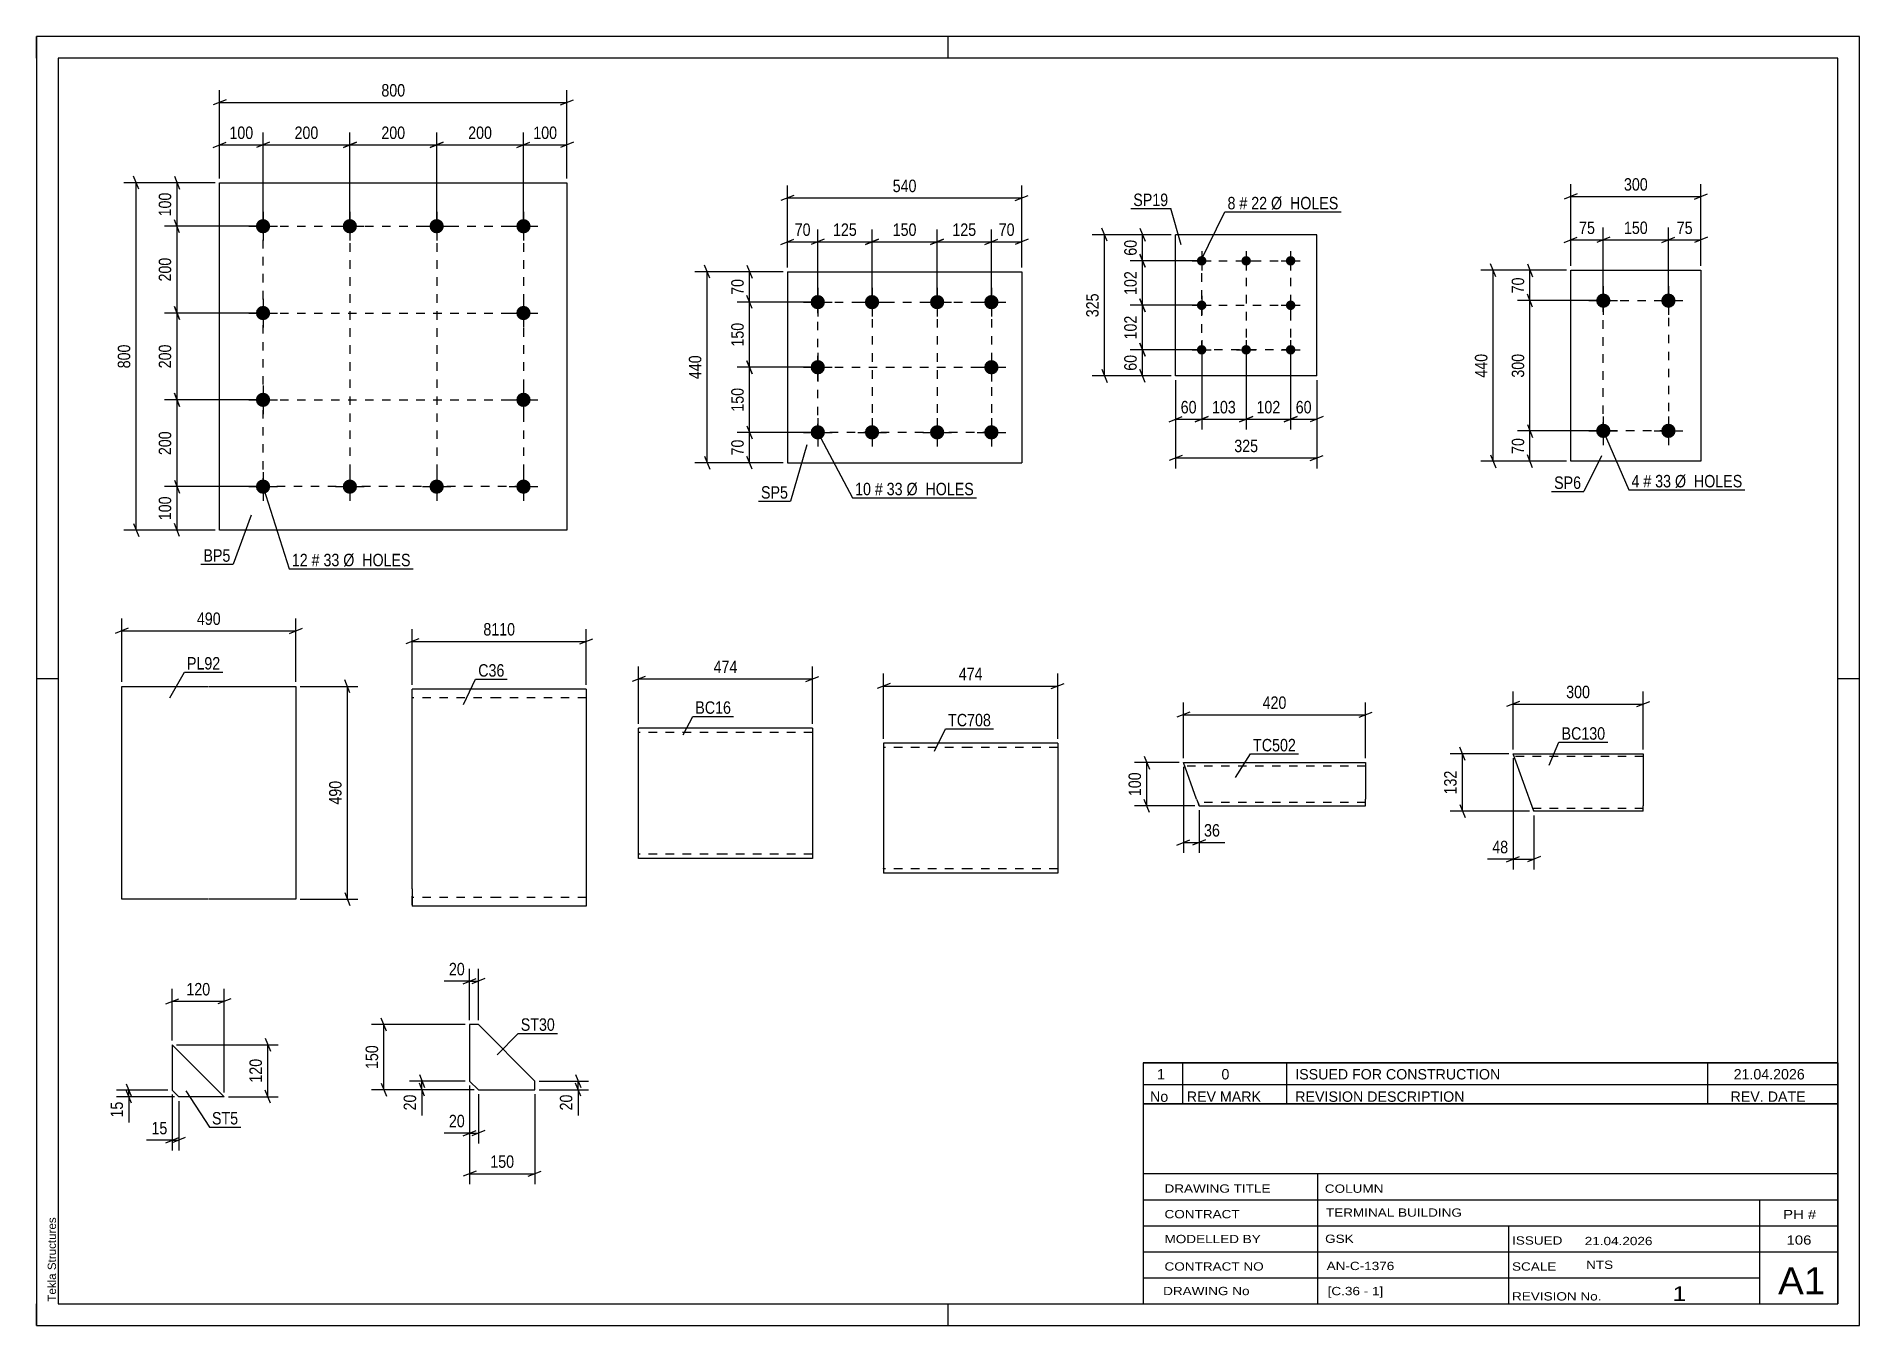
# Paper-space layout 'Layout1' of a CAD drawing. Header units: millimetres. Extents: x 0 to 420, y 0 to 297.
# The model-space entities are those that its viewports show. They can reach past a viewport. Long polylines and large blocks are cut down to what shows.
import ezdxf

# ---------------------------------------------------------------- set-up
doc = ezdxf.new("R2010")
doc.units = ezdxf.units.MM
doc.linetypes.add('DXK_LINE_DOT2', pattern=[3.9198, 1.9599, -1.9599])
doc.layers.add('Viewport layer', color=7, linetype='Continuous', plot=False)
doc.styles.add('Arial', font='ARIAL.TTF', dxfattribs={"height": 0.2})
doc.styles.add('Arial Narrow', font='ARIALN.TTF', dxfattribs={"height": 0.2})

# ---------------------------------------------------------------- blocks, each defined once
blk = doc.blocks.new('Unknown-284870099-1134')
at = {"color": 5, "linetype": 'Continuous'}
for p, q in [((420, 297), (0, 297)), ((0, 297), (0, 0)), ((0, 292), (0, 297)), ((210, 292), (210, 297)), ((420, 0), (420, 297)), ((415, 292), (5, 292)), ((5, 292), (5, 5)), ((415, 5), (415, 292)), ((5, 149), (0, 149)), ((420, 149), (415, 149)), ((0, 0), (0, 5)), ((5, 5), (415, 5)), ((210, 0), (210, 5)), ((0, 0), (420, 0))]:
    blk.add_line(p, q, dxfattribs=at)
at = {"color": 174, "linetype": 'Continuous', "style": 'Arial'}
blk.add_text('Tekla Structures', height=1.9102, rotation=90, dxfattribs=at).set_placement((4.5, 5.5))
blk = doc.blocks.new('Part-284870099-5020 - 5019')
at = {"color": 2, "linetype": 'Continuous'}
for p, q in [((173, 242.79), (173, 198.79)), ((173, 242.79), (227, 242.79)), ((227, 242.79), (227, 198.79)), ((173, 198.79), (227, 198.79))]:
    blk.add_line(p, q, dxfattribs=at)
blk = doc.blocks.new('Bolt-284870099-5021 - 5019')
at = {"linetype": 'Continuous'}
for points in [[(180, 237.44, -1), (180, 234.14, -1)], [(192.5, 237.44, -1), (192.5, 234.14, -1)], [(207.5, 237.44, -1), (207.5, 234.14, -1)], [(220, 237.44, -1), (220, 234.14, -1)], [(180, 222.44, -1), (180, 219.14, -1)], [(220, 222.44, -1), (220, 219.14, -1)], [(180, 207.44, -1), (180, 204.14, -1)], [(192.5, 207.44, -1), (192.5, 204.14, -1)], [(207.5, 207.44, -1), (207.5, 204.14, -1)], [(220, 207.44, -1), (220, 204.14, -1)]]:
    blk.add_hatch(color=1, dxfattribs=at).paths.add_polyline_path(points)
at = {"color": 1, "linetype": 'Continuous'}
for p, q in [((176.7, 235.79), (183.3, 235.79)), ((180, 239.09), (180, 232.49)), ((189.2, 235.79), (195.8, 235.79)), ((192.5, 239.09), (192.5, 232.49)), ((204.2, 235.79), (210.8, 235.79)), ((207.5, 239.09), (207.5, 232.49)), ((216.7, 235.79), (223.3, 235.79)), ((220, 239.09), (220, 232.49)), ((180, 224.09), (180, 217.49)), ((220, 224.09), (220, 217.49)), ((176.7, 220.79), (183.3, 220.79)), ((216.7, 220.79), (223.3, 220.79)), ((180, 209.09), (180, 202.49)), ((192.5, 209.09), (192.5, 202.49)), ((207.5, 209.09), (207.5, 202.49)), ((220, 209.09), (220, 202.49)), ((176.7, 205.79), (183.3, 205.79)), ((189.2, 205.79), (195.8, 205.79)), ((204.2, 205.79), (210.8, 205.79)), ((216.7, 205.79), (223.3, 205.79))]:
    blk.add_line(p, q, dxfattribs=at)
blk = doc.blocks.new('Bolt-284870099-4975 - 4973')
at = {"linetype": 'Continuous'}
for points in [[(52.2, 254.93, -1), (52.2, 251.63, -1)], [(72.2, 254.93, -1), (72.2, 251.63, -1)], [(92.2, 254.93, -1), (92.2, 251.63, -1)], [(112.2, 254.93, -1), (112.2, 251.63, -1)], [(52.2, 234.93, -1), (52.2, 231.63, -1)], [(112.2, 234.93, -1), (112.2, 231.63, -1)], [(52.2, 214.93, -1), (52.2, 211.63, -1)], [(112.2, 214.93, -1), (112.2, 211.63, -1)], [(52.2, 194.93, -1), (52.2, 191.63, -1)], [(72.2, 194.93, -1), (72.2, 191.63, -1)], [(92.2, 194.93, -1), (92.2, 191.63, -1)], [(112.2, 194.93, -1), (112.2, 191.63, -1)]]:
    blk.add_hatch(color=1, dxfattribs=at).paths.add_polyline_path(points)
at = {"color": 1, "linetype": 'Continuous'}
for p, q in [((52.2, 256.58), (52.2, 249.98)), ((72.2, 256.58), (72.2, 249.98)), ((92.2, 256.58), (92.2, 249.98)), ((112.2, 256.58), (112.2, 249.98)), ((48.9, 253.28), (55.5, 253.28)), ((68.9, 253.28), (75.5, 253.28)), ((88.9, 253.28), (95.5, 253.28)), ((108.9, 253.28), (115.5, 253.28)), ((52.2, 236.58), (52.2, 229.98)), ((112.2, 236.58), (112.2, 229.98)), ((48.9, 233.28), (55.5, 233.28)), ((108.9, 233.28), (115.5, 233.28)), ((52.2, 216.58), (52.2, 209.98)), ((112.2, 216.58), (112.2, 209.98)), ((48.9, 213.28), (55.5, 213.28)), ((108.9, 213.28), (115.5, 213.28)), ((48.9, 193.28), (55.5, 193.28)), ((52.2, 196.58), (52.2, 189.98)), ((68.9, 193.28), (75.5, 193.28)), ((72.2, 196.58), (72.2, 189.98)), ((88.9, 193.28), (95.5, 193.28)), ((92.2, 196.58), (92.2, 189.98)), ((108.9, 193.28), (115.5, 193.28)), ((112.2, 196.58), (112.2, 189.98))]:
    blk.add_line(p, q, dxfattribs=at)
blk = doc.blocks.new('Part-284870099-4974 - 4973')
at = {"color": 2, "linetype": 'Continuous'}
for p, q in [((42.2, 183.28), (42.2, 263.28)), ((42.2, 263.28), (122.2, 263.28)), ((122.2, 263.28), (122.2, 183.28)), ((122.2, 183.28), (42.2, 183.28))]:
    blk.add_line(p, q, dxfattribs=at)
blk = doc.blocks.new('Part-284870099-4942 - 4941')
at = {"color": 2, "linetype": 'Continuous'}
for p, q in [((215.17, 134.19), (195.17, 134.19)), ((195.17, 134.19), (195.17, 104.19)), ((235.27, 134.19), (215.27, 134.19)), ((235.27, 134.19), (235.27, 104.19)), ((215.17, 104.19), (195.17, 104.19)), ((235.27, 104.19), (215.27, 104.19))]:
    blk.add_line(p, q, dxfattribs=at)
at = {"color": 7, "linetype": 'DXK_LINE_DOT2'}
for p, q in [((215.17, 133.19), (195.17, 133.19)), ((235.27, 133.19), (215.27, 133.19)), ((195.17, 105.19), (195.17, 105.27)), ((215.17, 105.19), (195.17, 105.19)), ((235.27, 105.19), (215.27, 105.19)), ((235.27, 105.19), (235.27, 105.27))]:
    blk.add_line(p, q, dxfattribs=at)
blk = doc.blocks.new('Part-284870099-5029 - 5028')
at = {"color": 2, "linetype": 'Continuous'}
for p, q in [((31.28, 64.71), (31.28, 54.21)), ((43.28, 52.71), (31.28, 64.71)), ((32.78, 52.71), (31.28, 54.21)), ((43.28, 52.71), (32.78, 52.71))]:
    blk.add_line(p, q, dxfattribs=at)
blk = doc.blocks.new('Part-284870099-4982 - 4981')
at = {"color": 2, "linetype": 'Continuous'}
for p, q in [((101.8, 69.34), (99.8, 69.34)), ((99.8, 69.34), (99.8, 56.34)), ((114.8, 56.34), (101.8, 69.34)), ((99.8, 56.34), (101.8, 54.34)), ((114.8, 54.34), (114.8, 56.34)), ((101.8, 54.34), (114.8, 54.34))]:
    blk.add_line(p, q, dxfattribs=at)
blk = doc.blocks.new('Part-284870099-4950 - 4949')
at = {"color": 2, "linetype": 'Continuous'}
for p, q in [((158.67, 137.64), (138.73, 137.64)), ((138.73, 109.64), (138.73, 137.64)), ((178.77, 137.64), (158.77, 137.64)), ((178.77, 137.64), (178.77, 107.64)), ((138.73, 107.64), (138.73, 109.64)), ((158.67, 107.64), (138.73, 107.64)), ((178.77, 107.64), (158.77, 107.64))]:
    blk.add_line(p, q, dxfattribs=at)
at = {"color": 7, "linetype": 'DXK_LINE_DOT2'}
for p, q in [((158.67, 136.64), (138.73, 136.64)), ((178.77, 136.64), (158.77, 136.64)), ((138.73, 108.64), (138.73, 108.72)), ((158.67, 108.64), (138.73, 108.64)), ((178.77, 108.64), (158.77, 108.64)), ((178.77, 108.64), (178.77, 108.72))]:
    blk.add_line(p, q, dxfattribs=at)
blk = doc.blocks.new('Part-284870099-4998 - 4997')
at = {"color": 2, "linetype": 'Continuous'}
for p, q in [((294.94, 251.31), (262.44, 251.31)), ((262.44, 218.81), (262.44, 251.31)), ((294.94, 218.81), (294.94, 251.31)), ((294.94, 218.81), (262.44, 218.81))]:
    blk.add_line(p, q, dxfattribs=at)
blk = doc.blocks.new('Bolt-284870099-4999 - 4997')
at = {"linetype": 'Continuous'}
for points in [[(268.44, 246.41, -1), (268.44, 244.21, -1)], [(278.69, 246.41, -1), (278.69, 244.21, -1)], [(288.94, 246.41, -1), (288.94, 244.21, -1)], [(268.44, 236.16, -1), (268.44, 233.96, -1)], [(288.94, 236.16, -1), (288.94, 233.96, -1)], [(268.44, 225.91, -1), (268.44, 223.71, -1)], [(278.69, 225.91, -1), (278.69, 223.71, -1)], [(288.94, 225.91, -1), (288.94, 223.71, -1)]]:
    blk.add_hatch(color=1, dxfattribs=at).paths.add_polyline_path(points)
at = {"color": 1, "linetype": 'Continuous'}
for p, q in [((266.24, 245.31), (270.64, 245.31)), ((268.44, 247.51), (268.44, 243.11)), ((276.49, 245.31), (280.89, 245.31)), ((278.69, 247.51), (278.69, 243.11)), ((286.74, 245.31), (291.14, 245.31)), ((288.94, 247.51), (288.94, 243.11)), ((268.44, 237.26), (268.44, 232.86)), ((288.94, 237.26), (288.94, 232.86)), ((266.24, 235.06), (270.64, 235.06)), ((286.74, 235.06), (291.14, 235.06)), ((268.44, 227.01), (268.44, 222.61)), ((278.69, 227.01), (278.69, 222.61)), ((288.94, 227.01), (288.94, 222.61)), ((266.24, 224.81), (270.64, 224.81)), ((276.49, 224.81), (280.89, 224.81)), ((286.74, 224.81), (291.14, 224.81))]:
    blk.add_line(p, q, dxfattribs=at)
blk = doc.blocks.new('Part-284870099-5011 - 5010')
at = {"color": 2, "linetype": 'Continuous'}
for p, q in [((353.47, 199.13), (353.47, 243.13)), ((353.47, 243.13), (383.47, 243.13)), ((383.47, 243.13), (383.47, 199.13)), ((383.47, 199.13), (353.47, 199.13))]:
    blk.add_line(p, q, dxfattribs=at)
blk = doc.blocks.new('Bolt-284870099-5012 - 5010')
at = {"linetype": 'Continuous'}
for points in [[(360.97, 237.78, -1), (360.97, 234.48, -1)], [(375.97, 237.78, -1), (375.97, 234.48, -1)], [(360.97, 207.78, -1), (360.97, 204.48, -1)], [(375.97, 207.78, -1), (375.97, 204.48, -1)]]:
    blk.add_hatch(color=1, dxfattribs=at).paths.add_polyline_path(points)
at = {"color": 1, "linetype": 'Continuous'}
for p, q in [((360.97, 239.43), (360.97, 232.83)), ((375.97, 239.43), (375.97, 232.83)), ((357.67, 236.13), (364.27, 236.13)), ((372.67, 236.13), (379.27, 236.13)), ((357.67, 206.13), (364.27, 206.13)), ((360.97, 209.43), (360.97, 202.83)), ((372.67, 206.13), (379.27, 206.13)), ((375.97, 209.43), (375.97, 202.83))]:
    blk.add_line(p, q, dxfattribs=at)
blk = doc.blocks.new('Part-284870099-5067 - 5066')
at = {"color": 2, "linetype": 'Continuous'}
for p, q in [((19.66, 98.27), (19.66, 147.27)), ((19.66, 147.27), (39.66, 147.27)), ((39.76, 147.27), (59.76, 147.27)), ((59.76, 147.27), (59.76, 98.27)), ((39.66, 98.27), (19.66, 98.27)), ((59.76, 98.27), (39.76, 98.27))]:
    blk.add_line(p, q, dxfattribs=at)
blk = doc.blocks.new('Part-284870099-5074 - 5073')
at = {"color": 2, "linetype": 'Continuous'}
for p, q in [((106.56, 146.63), (86.56, 146.63)), ((86.56, 100.63), (86.56, 146.63)), ((126.66, 146.63), (106.66, 146.63)), ((126.66, 146.63), (126.66, 96.63)), ((86.56, 100.63), (86.56, 96.63)), ((106.56, 96.63), (86.56, 96.63)), ((126.66, 96.63), (106.66, 96.63))]:
    blk.add_line(p, q, dxfattribs=at)
at = {"color": 7, "linetype": 'DXK_LINE_DOT2'}
for p, q in [((106.56, 144.63), (86.56, 144.63)), ((126.66, 144.63), (106.66, 144.63)), ((86.56, 96.93), (86.56, 100.63)), ((106.56, 98.63), (86.56, 98.63)), ((126.66, 98.63), (106.66, 98.63))]:
    blk.add_line(p, q, dxfattribs=at)
blk = doc.blocks.new('Part-284870099-6217 - 6216')
at = {"color": 2, "linetype": 'Continuous'}
for p, q in [((264.22, 129.71), (306.22, 129.71)), ((267.28, 121.31), (264.22, 129.71)), ((306.22, 129.71), (306.22, 121.31)), ((267.28, 121.31), (267.69, 120.18)), ((267.69, 120.18), (267.86, 119.71)), ((267.86, 119.71), (306.22, 119.71)), ((306.22, 119.71), (306.22, 121.31))]:
    blk.add_line(p, q, dxfattribs=at)
at = {"color": 7, "linetype": 'DXK_LINE_DOT2'}
for p, q in [((306.22, 128.91), (264.51, 128.91)), ((306.22, 120.51), (267.57, 120.51)), ((267.86, 119.71), (267.69, 120.18)), ((306.22, 119.71), (306.22, 120.18))]:
    blk.add_line(p, q, dxfattribs=at)
blk = doc.blocks.new('Part-284870099-6242 - 6241')
at = {"color": 2, "linetype": 'Continuous'}
for p, q in [((344.97, 118.52), (340.17, 131.72)), ((340.17, 131.72), (370.17, 131.72)), ((370.17, 131.72), (370.17, 131.63)), ((370.17, 131.63), (370.17, 130.52)), ((370.17, 130.52), (370.17, 119.72)), ((370.17, 118.52), (344.97, 118.52)), ((370.17, 118.52), (370.17, 119.72))]:
    blk.add_line(p, q, dxfattribs=at)
at = {"color": 7, "linetype": 'DXK_LINE_DOT2'}
for p, q in [((370.17, 131.12), (340.38, 131.12)), ((370.17, 131.37), (370.17, 130.52)), ((370.17, 119.12), (344.75, 119.12)), ((344.84, 118.87), (344.97, 118.52)), ((370.17, 118.61), (370.17, 118.87)), ((370.17, 118.52), (370.17, 118.61))]:
    blk.add_line(p, q, dxfattribs=at)
blk = doc.blocks.new('Rectangle-284870099-6035 - 5019')
at = {"color": 1, "linetype": 'DXK_LINE_DOT2'}
blk.add_lwpolyline([(180, 235.79), (220, 235.79), (220, 205.79), (180, 205.79), (180, 235.79)], close=True, dxfattribs=at)
blk = doc.blocks.new('Rectangle-284870099-6025 - 4973')
at = {"color": 1, "linetype": 'DXK_LINE_DOT2'}
blk.add_lwpolyline([(52.2, 253.28), (112.2, 253.28), (112.2, 193.28), (52.2, 193.28), (52.2, 253.28)], close=True, dxfattribs=at)
blk = doc.blocks.new('Rectangle-284870099-6045 - 4997')
at = {"color": 1, "linetype": 'DXK_LINE_DOT2'}
blk.add_lwpolyline([(268.44, 245.31), (288.94, 245.31), (288.94, 224.81), (268.44, 224.81), (268.44, 245.31)], close=True, dxfattribs=at)
blk = doc.blocks.new('Rectangle-284870099-6055 - 5010')
at = {"color": 1, "linetype": 'DXK_LINE_DOT2'}
blk.add_lwpolyline([(360.97, 236.13), (375.97, 236.13), (375.97, 206.13), (360.97, 206.13), (360.97, 236.13)], close=True, dxfattribs=at)
blk = doc.blocks.new('Line-284870099-6421 - 5019')
at = {"color": 1, "linetype": 'DXK_LINE_DOT2'}
blk.add_line((180, 220.79), (220, 220.79), dxfattribs=at)
blk = doc.blocks.new('Line-284870099-6393 - 4973')
at = {"color": 1, "linetype": 'DXK_LINE_DOT2'}
blk.add_line((72.2, 253.28), (72.2, 193.28), dxfattribs=at)
blk = doc.blocks.new('Line-284870099-6442 - 4997')
at = {"color": 1, "linetype": 'DXK_LINE_DOT2'}
blk.add_line((278.69, 245.31), (278.69, 224.81), dxfattribs=at)
blk = doc.blocks.new('Line-284870099-6428 - 5019')
at = {"color": 1, "linetype": 'DXK_LINE_DOT2'}
blk.add_line((192.5, 235.79), (192.5, 205.79), dxfattribs=at)
blk = doc.blocks.new('Line-284870099-6400 - 4973')
at = {"color": 1, "linetype": 'DXK_LINE_DOT2'}
blk.add_line((92.2, 253.28), (92.2, 193.28), dxfattribs=at)
blk = doc.blocks.new('Line-284870099-6449 - 4997')
at = {"color": 1, "linetype": 'DXK_LINE_DOT2'}
blk.add_line((268.44, 235.06), (288.46, 235.06), dxfattribs=at)
blk = doc.blocks.new('Line-284870099-6435 - 5019')
at = {"color": 1, "linetype": 'DXK_LINE_DOT2'}
blk.add_line((207.5, 235.79), (207.5, 205.79), dxfattribs=at)
blk = doc.blocks.new('Line-284870099-6407 - 4973')
at = {"color": 1, "linetype": 'DXK_LINE_DOT2'}
blk.add_line((52.2, 233.28), (112.2, 233.28), dxfattribs=at)
blk = doc.blocks.new('Line-284870099-6414 - 4973')
at = {"color": 1, "linetype": 'DXK_LINE_DOT2'}
blk.add_line((52.2, 213.28), (112.2, 213.28), dxfattribs=at)
blk = doc.blocks.new('StraightDimension-284870099-5253 - 5019')
at = {"color": 7, "linetype": 'Continuous'}
for p, q in [((163.68, 244.29), (164.88, 241.29)), ((172, 242.79), (161.43, 242.79)), ((164.28, 235.79), (164.28, 242.79)), ((179, 235.79), (161.43, 235.79)), ((164.88, 234.29), (163.68, 237.29))]:
    blk.add_line(p, q, dxfattribs=at)
at = {"color": 0}
blk.add_wipeout([(163.53, 241.72), (159.33, 241.72), (159.33, 236.86), (163.53, 236.86)], dxfattribs=at)
at = {"color": 3, "style": 'Arial Narrow'}
blk.add_text('70', height=2.863, rotation=90.0002, dxfattribs=at).set_placement((162.93, 237.46))
blk = doc.blocks.new('StraightDimension-284870099-5256 - 5019')
at = {"color": 7, "linetype": 'Continuous'}
for p, q in [((163.68, 207.29), (164.88, 204.29)), ((179, 205.79), (161.43, 205.79)), ((164.28, 198.79), (164.28, 205.79)), ((172, 198.79), (161.43, 198.79)), ((164.88, 197.29), (163.68, 200.29))]:
    blk.add_line(p, q, dxfattribs=at)
at = {"color": 0}
blk.add_wipeout([(163.53, 204.72), (159.33, 204.72), (159.33, 199.86), (163.53, 199.86)], dxfattribs=at)
at = {"color": 3, "style": 'Arial Narrow'}
blk.add_text('70', height=2.863, rotation=90.0002, dxfattribs=at).set_placement((162.93, 200.46))
blk = doc.blocks.new('StraightDimension-284870099-5269 - 5019')
at = {"color": 7, "linetype": 'Continuous'}
for p, q in [((155.12, 241.29), (153.92, 244.29)), ((172, 242.79), (151.67, 242.79)), ((154.52, 198.79), (154.52, 242.79)), ((172, 198.79), (151.67, 198.79)), ((153.92, 200.29), (155.12, 197.29))]:
    blk.add_line(p, q, dxfattribs=at)
at = {"color": 0}
blk.add_wipeout([(153.77, 224.13), (149.57, 224.13), (149.57, 217.45), (153.77, 217.45)], dxfattribs=at)
at = {"color": 3, "style": 'Arial Narrow'}
blk.add_text('440', height=2.863, rotation=90.0002, dxfattribs=at).set_placement((153.17, 218.05))
blk = doc.blocks.new('StraightDimension-284870099-5273 - 5019')
at = {"color": 7, "linetype": 'Continuous'}
for p, q in [((220, 236.79), (220, 252.55)), ((227, 243.79), (227, 252.55)), ((218.5, 249.1), (221.5, 250.3)), ((220, 249.7), (227, 249.7)), ((228.5, 250.3), (225.5, 249.1))]:
    blk.add_line(p, q, dxfattribs=at)
at = {"color": 0}
blk.add_wipeout([(225.93, 250.45), (225.93, 254.65), (221.08, 254.65), (221.08, 250.45)], dxfattribs=at)
at = {"color": 3, "style": 'Arial Narrow'}
blk.add_text('70', height=2.863, dxfattribs=at).set_placement((221.68, 251.05))
blk = doc.blocks.new('StraightDimension-284870099-5277 - 5019')
at = {"color": 7, "linetype": 'Continuous'}
for p, q in [((173, 243.79), (173, 252.55)), ((180, 236.79), (180, 252.55)), ((171.5, 249.1), (174.5, 250.3)), ((173, 249.7), (180, 249.7)), ((181.5, 250.3), (178.5, 249.1))]:
    blk.add_line(p, q, dxfattribs=at)
at = {"color": 0}
blk.add_wipeout([(178.93, 250.45), (178.93, 254.65), (174.08, 254.65), (174.08, 250.45)], dxfattribs=at)
at = {"color": 3, "style": 'Arial Narrow'}
blk.add_text('70', height=2.863, dxfattribs=at).set_placement((174.68, 251.05))
blk = doc.blocks.new('StraightDimension-284870099-5293 - 5019')
at = {"color": 7, "linetype": 'Continuous'}
for p, q in [((173, 243.79), (173, 262.64)), ((227, 243.79), (227, 262.64)), ((174.5, 260.39), (171.5, 259.19)), ((173, 259.79), (227, 259.79)), ((225.5, 259.19), (228.5, 260.39))]:
    blk.add_line(p, q, dxfattribs=at)
at = {"color": 0}
blk.add_wipeout([(203.35, 260.54), (203.35, 264.74), (196.66, 264.74), (196.66, 260.54)], dxfattribs=at)
at = {"color": 3, "style": 'Arial Narrow'}
blk.add_text('540', height=2.863, dxfattribs=at).set_placement((197.26, 261.14))
blk = doc.blocks.new('StraightDimension-284870099-6564 - 5019')
at = {"color": 7, "linetype": 'Continuous'}
for p, q in [((179, 220.79), (161.43, 220.79)), ((164.88, 219.29), (163.68, 222.29)), ((164.28, 205.79), (164.28, 220.79)), ((163.68, 207.29), (164.88, 204.29)), ((179, 205.79), (161.43, 205.79))]:
    blk.add_line(p, q, dxfattribs=at)
at = {"color": 0}
blk.add_wipeout([(163.53, 216.63), (159.33, 216.63), (159.33, 209.95), (163.53, 209.95)], dxfattribs=at)
at = {"color": 3, "style": 'Arial Narrow'}
blk.add_text('150', height=2.863, rotation=90.0002, dxfattribs=at).set_placement((162.93, 210.55))
blk = doc.blocks.new('StraightDimension-284870099-6566 - 5019')
at = {"color": 7, "linetype": 'Continuous'}
for p, q in [((179, 235.79), (161.43, 235.79)), ((164.88, 234.29), (163.68, 237.29)), ((164.28, 220.79), (164.28, 235.79)), ((179, 220.79), (161.43, 220.79)), ((163.68, 222.29), (164.88, 219.29))]:
    blk.add_line(p, q, dxfattribs=at)
at = {"color": 0}
blk.add_wipeout([(163.53, 231.63), (159.33, 231.63), (159.33, 224.95), (163.53, 224.95)], dxfattribs=at)
at = {"color": 3, "style": 'Arial Narrow'}
blk.add_text('150', height=2.863, rotation=90.0002, dxfattribs=at).set_placement((162.93, 225.55))
blk = doc.blocks.new('StraightDimension-284870099-6568 - 5019')
at = {"color": 7, "linetype": 'Continuous'}
for p, q in [((180, 236.79), (180, 252.55)), ((192.5, 236.79), (192.5, 252.55)), ((181.5, 250.3), (178.5, 249.1)), ((180, 249.7), (192.5, 249.7)), ((191, 249.1), (194, 250.3))]:
    blk.add_line(p, q, dxfattribs=at)
at = {"color": 0}
blk.add_wipeout([(189.6, 250.45), (189.6, 254.65), (182.91, 254.65), (182.91, 250.45)], dxfattribs=at)
at = {"color": 3, "style": 'Arial Narrow'}
blk.add_text('125', height=2.863, dxfattribs=at).set_placement((183.51, 251.05))
blk = doc.blocks.new('StraightDimension-284870099-6570 - 5019')
at = {"color": 7, "linetype": 'Continuous'}
for p, q in [((192.5, 236.79), (192.5, 252.55)), ((207.5, 236.79), (207.5, 252.55)), ((194, 250.3), (191, 249.1)), ((192.5, 249.7), (207.5, 249.7)), ((206, 249.1), (209, 250.3))]:
    blk.add_line(p, q, dxfattribs=at)
at = {"color": 0}
blk.add_wipeout([(203.35, 250.45), (203.35, 254.65), (196.66, 254.65), (196.66, 250.45)], dxfattribs=at)
at = {"color": 3, "style": 'Arial Narrow'}
blk.add_text('150', height=2.863, dxfattribs=at).set_placement((197.26, 251.05))
blk = doc.blocks.new('StraightDimension-284870099-6572 - 5019')
at = {"color": 7, "linetype": 'Continuous'}
for p, q in [((207.5, 236.79), (207.5, 252.55)), ((220, 236.79), (220, 252.55)), ((209, 250.3), (206, 249.1)), ((207.5, 249.7), (220, 249.7)), ((218.5, 249.1), (221.5, 250.3))]:
    blk.add_line(p, q, dxfattribs=at)
at = {"color": 0}
blk.add_wipeout([(217.1, 250.45), (217.1, 254.65), (210.41, 254.65), (210.41, 250.45)], dxfattribs=at)
at = {"color": 3, "style": 'Arial Narrow'}
blk.add_text('125', height=2.863, dxfattribs=at).set_placement((211.01, 251.05))
blk = doc.blocks.new('StraightDimension-284870099-6539 - 4973')
at = {"color": 7, "linetype": 'Continuous'}
for p, q in [((52.2, 254.28), (52.2, 274.88)), ((72.2, 254.28), (72.2, 274.88)), ((53.7, 272.63), (50.7, 271.43)), ((52.2, 272.03), (72.2, 272.03)), ((70.7, 271.43), (73.7, 272.63))]:
    blk.add_line(p, q, dxfattribs=at)
at = {"color": 0}
blk.add_wipeout([(65.55, 272.78), (65.55, 276.98), (58.86, 276.98), (58.86, 272.78)], dxfattribs=at)
at = {"color": 3, "style": 'Arial Narrow'}
blk.add_text('200', height=2.863, dxfattribs=at).set_placement((59.46, 273.38))
blk = doc.blocks.new('StraightDimension-284870099-6535 - 4973')
at = {"color": 7, "linetype": 'Continuous'}
for p, q in [((51.2, 233.28), (29.53, 233.28)), ((32.98, 231.78), (31.78, 234.78)), ((32.38, 213.28), (32.38, 233.28)), ((31.78, 214.78), (32.98, 211.78)), ((51.2, 213.28), (29.53, 213.28))]:
    blk.add_line(p, q, dxfattribs=at)
at = {"color": 0}
blk.add_wipeout([(31.63, 226.62), (27.43, 226.62), (27.43, 219.94), (31.63, 219.94)], dxfattribs=at)
at = {"color": 3, "style": 'Arial Narrow'}
blk.add_text('200', height=2.863, rotation=90.0002, dxfattribs=at).set_placement((31.03, 220.54))
blk = doc.blocks.new('StraightDimension-284870099-5137 - 4973')
at = {"color": 7, "linetype": 'Continuous'}
for p, q in [((42.2, 264.28), (42.2, 274.88)), ((52.2, 254.28), (52.2, 274.88)), ((40.7, 271.43), (43.7, 272.63)), ((42.2, 272.03), (52.2, 272.03)), ((53.7, 272.63), (50.7, 271.43))]:
    blk.add_line(p, q, dxfattribs=at)
at = {"color": 0}
blk.add_wipeout([(50.55, 272.78), (50.55, 276.98), (43.86, 276.98), (43.86, 272.78)], dxfattribs=at)
at = {"color": 3, "style": 'Arial Narrow'}
blk.add_text('100', height=2.863, dxfattribs=at).set_placement((44.46, 273.38))
blk = doc.blocks.new('StraightDimension-284870099-5109 - 4973')
at = {"color": 7, "linetype": 'Continuous'}
for p, q in [((31.78, 264.78), (32.98, 261.78)), ((41.2, 263.28), (29.53, 263.28)), ((32.38, 253.28), (32.38, 263.28)), ((51.2, 253.28), (29.53, 253.28)), ((32.98, 251.78), (31.78, 254.78))]:
    blk.add_line(p, q, dxfattribs=at)
at = {"color": 0}
blk.add_wipeout([(31.63, 261.62), (27.43, 261.62), (27.43, 254.94), (31.63, 254.94)], dxfattribs=at)
at = {"color": 3, "style": 'Arial Narrow'}
blk.add_text('100', height=2.863, rotation=90.0002, dxfattribs=at).set_placement((31.03, 255.54))
blk = doc.blocks.new('StraightDimension-284870099-6543 - 4973')
at = {"color": 7, "linetype": 'Continuous'}
for p, q in [((92.2, 254.28), (92.2, 274.88)), ((112.2, 254.28), (112.2, 274.88)), ((93.7, 272.63), (90.7, 271.43)), ((92.2, 272.03), (112.2, 272.03)), ((110.7, 271.43), (113.7, 272.63))]:
    blk.add_line(p, q, dxfattribs=at)
at = {"color": 0}
blk.add_wipeout([(105.55, 272.78), (105.55, 276.98), (98.86, 276.98), (98.86, 272.78)], dxfattribs=at)
at = {"color": 3, "style": 'Arial Narrow'}
blk.add_text('200', height=2.863, dxfattribs=at).set_placement((99.46, 273.38))
blk = doc.blocks.new('StraightDimension-284870099-5113 - 4973')
at = {"color": 7, "linetype": 'Continuous'}
for p, q in [((51.2, 193.28), (29.53, 193.28)), ((31.78, 194.78), (32.98, 191.78)), ((32.38, 183.28), (32.38, 193.28)), ((41.2, 183.28), (29.53, 183.28)), ((32.98, 181.78), (31.78, 184.78))]:
    blk.add_line(p, q, dxfattribs=at)
at = {"color": 0}
blk.add_wipeout([(31.63, 191.62), (27.43, 191.62), (27.43, 184.94), (31.63, 184.94)], dxfattribs=at)
at = {"color": 3, "style": 'Arial Narrow'}
blk.add_text('100', height=2.863, rotation=90.0002, dxfattribs=at).set_placement((31.03, 185.54))
blk = doc.blocks.new('StraightDimension-284870099-5129 - 4973')
at = {"color": 7, "linetype": 'Continuous'}
for p, q in [((23.55, 261.78), (22.35, 264.78)), ((41.2, 263.28), (20.1, 263.28)), ((22.95, 183.28), (22.95, 263.28)), ((41.2, 183.28), (20.1, 183.28)), ((22.35, 184.78), (23.55, 181.78))]:
    blk.add_line(p, q, dxfattribs=at)
at = {"color": 0}
blk.add_wipeout([(22.2, 226.62), (18, 226.62), (18, 219.94), (22.2, 219.94)], dxfattribs=at)
at = {"color": 3, "style": 'Arial Narrow'}
blk.add_text('800', height=2.863, rotation=90.0002, dxfattribs=at).set_placement((21.6, 220.54))
blk = doc.blocks.new('StraightDimension-284870099-5133 - 4973')
at = {"color": 7, "linetype": 'Continuous'}
for p, q in [((112.2, 254.28), (112.2, 274.88)), ((122.2, 264.28), (122.2, 274.88)), ((110.7, 271.43), (113.7, 272.63)), ((112.2, 272.03), (122.2, 272.03)), ((123.7, 272.63), (120.7, 271.43))]:
    blk.add_line(p, q, dxfattribs=at)
at = {"color": 0}
blk.add_wipeout([(120.55, 272.78), (120.55, 276.98), (113.86, 276.98), (113.86, 272.78)], dxfattribs=at)
at = {"color": 3, "style": 'Arial Narrow'}
blk.add_text('100', height=2.863, dxfattribs=at).set_placement((114.46, 273.38))
blk = doc.blocks.new('StraightDimension-284870099-5153 - 4973')
at = {"color": 7, "linetype": 'Continuous'}
for p, q in [((43.7, 282.41), (40.7, 281.21)), ((42.2, 264.28), (42.2, 284.66)), ((42.2, 281.81), (122.2, 281.81)), ((120.7, 281.21), (123.7, 282.41)), ((122.2, 264.28), (122.2, 284.66))]:
    blk.add_line(p, q, dxfattribs=at)
at = {"color": 0}
blk.add_wipeout([(85.55, 282.56), (85.55, 286.76), (78.86, 286.76), (78.86, 282.56)], dxfattribs=at)
at = {"color": 3, "style": 'Arial Narrow'}
blk.add_text('800', height=2.863, dxfattribs=at).set_placement((79.46, 283.16))
blk = doc.blocks.new('StraightDimension-284870099-6533 - 4973')
at = {"color": 7, "linetype": 'Continuous'}
for p, q in [((32.98, 211.78), (31.78, 214.78)), ((51.2, 213.28), (29.53, 213.28)), ((32.38, 193.28), (32.38, 213.28)), ((51.2, 193.28), (29.53, 193.28)), ((31.78, 194.78), (32.98, 191.78))]:
    blk.add_line(p, q, dxfattribs=at)
at = {"color": 0}
blk.add_wipeout([(31.63, 206.62), (27.43, 206.62), (27.43, 199.94), (31.63, 199.94)], dxfattribs=at)
at = {"color": 3, "style": 'Arial Narrow'}
blk.add_text('200', height=2.863, rotation=90.0002, dxfattribs=at).set_placement((31.03, 200.54))
blk = doc.blocks.new('StraightDimension-284870099-6537 - 4973')
at = {"color": 7, "linetype": 'Continuous'}
for p, q in [((51.2, 253.28), (29.53, 253.28)), ((32.98, 251.78), (31.78, 254.78)), ((32.38, 233.28), (32.38, 253.28)), ((51.2, 233.28), (29.53, 233.28)), ((31.78, 234.78), (32.98, 231.78))]:
    blk.add_line(p, q, dxfattribs=at)
at = {"color": 0}
blk.add_wipeout([(31.63, 246.62), (27.43, 246.62), (27.43, 239.94), (31.63, 239.94)], dxfattribs=at)
at = {"color": 3, "style": 'Arial Narrow'}
blk.add_text('200', height=2.863, rotation=90.0002, dxfattribs=at).set_placement((31.03, 240.54))
blk = doc.blocks.new('StraightDimension-284870099-6541 - 4973')
at = {"color": 7, "linetype": 'Continuous'}
for p, q in [((72.2, 254.28), (72.2, 274.88)), ((92.2, 254.28), (92.2, 274.88)), ((73.7, 272.63), (70.7, 271.43)), ((72.2, 272.03), (92.2, 272.03)), ((90.7, 271.43), (93.7, 272.63))]:
    blk.add_line(p, q, dxfattribs=at)
at = {"color": 0}
blk.add_wipeout([(85.55, 272.78), (85.55, 276.98), (78.86, 276.98), (78.86, 272.78)], dxfattribs=at)
at = {"color": 3, "style": 'Arial Narrow'}
blk.add_text('200', height=2.863, dxfattribs=at).set_placement((79.46, 273.38))
blk = doc.blocks.new('StraightDimension-284870099-5084 - 4941')
at = {"color": 7, "linetype": 'Continuous'}
for p, q in [((196.67, 147.94), (193.67, 146.74)), ((195.17, 135.19), (195.17, 150.19)), ((195.17, 147.34), (235.27, 147.34)), ((233.77, 146.74), (236.77, 147.94)), ((235.27, 135.19), (235.27, 150.19))]:
    blk.add_line(p, q, dxfattribs=at)
at = {"color": 0}
blk.add_wipeout([(218.56, 148.09), (218.56, 152.29), (211.88, 152.29), (211.88, 148.09)], dxfattribs=at)
at = {"color": 3, "style": 'Arial Narrow'}
blk.add_text('474', height=2.863, dxfattribs=at).set_placement((212.48, 148.69))
blk = doc.blocks.new('StraightDimension-284870099-5305 - 5028')
at = {"color": 7, "linetype": 'Continuous'}
for p, q in [((20.68, 55.71), (21.88, 52.71)), ((30.28, 54.21), (18.43, 54.21)), ((31.78, 52.71), (18.43, 52.71)), ((21.88, 51.21), (20.68, 54.21)), ((21.28, 52.71), (21.28, 54.21))]:
    blk.add_line(p, q, dxfattribs=at)
at = {"color": 0}
blk.add_wipeout([(20.53, 52.19), (16.33, 52.19), (16.33, 47.33), (20.53, 47.33)], dxfattribs=at)
at = {"color": 7, "linetype": 'Continuous'}
blk.add_line((21.28, 52.71), (21.28, 46.8), dxfattribs=at)
blk.add_line((21.28, 52.71), (21.28, 46.8), dxfattribs=at)
at = {"color": 3, "style": 'Arial Narrow'}
blk.add_text('15', height=2.863, rotation=90.0002, dxfattribs=at).set_placement((19.93, 47.93))
blk = doc.blocks.new('StraightDimension-284870099-5297 - 5028')
at = {"color": 7, "linetype": 'Continuous'}
for p, q in [((31.28, 53.21), (31.28, 40.31)), ((32.78, 51.71), (32.78, 40.31)), ((29.78, 42.11), (32.78, 43.31)), ((34.28, 43.31), (31.28, 42.11)), ((31.28, 42.71), (32.78, 42.71))]:
    blk.add_line(p, q, dxfattribs=at)
at = {"color": 0}
blk.add_wipeout([(30.75, 43.46), (30.75, 47.66), (25.9, 47.66), (25.9, 43.46)], dxfattribs=at)
at = {"color": 7, "linetype": 'Continuous'}
blk.add_line((31.28, 42.71), (25.37, 42.71), dxfattribs=at)
blk.add_line((31.28, 42.71), (25.37, 42.71), dxfattribs=at)
at = {"color": 3, "style": 'Arial Narrow'}
blk.add_text('15', height=2.863, dxfattribs=at).set_placement((26.5, 44.06))
blk = doc.blocks.new('StraightDimension-284870099-5309 - 5028')
at = {"color": 7, "linetype": 'Continuous'}
for p, q in [((32.28, 64.71), (55.68, 64.71)), ((52.68, 66.21), (53.88, 63.21)), ((53.28, 52.71), (53.28, 64.71)), ((44.28, 52.71), (55.68, 52.71)), ((53.88, 51.21), (52.68, 54.21))]:
    blk.add_line(p, q, dxfattribs=at)
at = {"color": 0}
blk.add_wipeout([(52.53, 62.05), (48.33, 62.05), (48.33, 55.37), (52.53, 55.37)], dxfattribs=at)
at = {"color": 3, "style": 'Arial Narrow'}
blk.add_text('120', height=2.863, rotation=90.0002, dxfattribs=at).set_placement((51.93, 55.97))
blk = doc.blocks.new('StraightDimension-284870099-5301 - 5028')
at = {"color": 7, "linetype": 'Continuous'}
for p, q in [((31.28, 65.71), (31.28, 77.56)), ((43.28, 53.71), (43.28, 77.56)), ((29.78, 74.11), (32.78, 75.31)), ((31.28, 74.71), (43.28, 74.71)), ((44.78, 75.31), (41.78, 74.11))]:
    blk.add_line(p, q, dxfattribs=at)
at = {"color": 0}
blk.add_wipeout([(40.62, 75.46), (40.62, 79.66), (33.94, 79.66), (33.94, 75.46)], dxfattribs=at)
at = {"color": 3, "style": 'Arial Narrow'}
blk.add_text('120', height=2.863, dxfattribs=at).set_placement((34.54, 76.06))
blk = doc.blocks.new('StraightDimension-284870099-5173 - 4981')
at = {"color": 7, "linetype": 'Continuous'}
for p, q in [((99.8, 55.34), (99.8, 32.59)), ((114.8, 53.34), (114.8, 32.59)), ((101.3, 35.59), (98.3, 34.39)), ((99.8, 34.99), (114.8, 34.99)), ((113.3, 34.39), (116.3, 35.59))]:
    blk.add_line(p, q, dxfattribs=at)
at = {"color": 0}
blk.add_wipeout([(110.64, 35.74), (110.64, 39.94), (103.96, 39.94), (103.96, 35.74)], dxfattribs=at)
at = {"color": 3, "style": 'Arial Narrow'}
blk.add_text('150', height=2.863, dxfattribs=at).set_placement((104.56, 36.34))
blk = doc.blocks.new('StraightDimension-284870099-5165 - 4981')
at = {"color": 7, "linetype": 'Continuous'}
for p, q in [((115.8, 56.34), (127.2, 56.34)), ((124.2, 57.84), (125.4, 54.84)), ((125.4, 52.84), (124.2, 55.84)), ((124.8, 54.34), (124.8, 56.34)), ((115.8, 54.34), (127.2, 54.34))]:
    blk.add_line(p, q, dxfattribs=at)
at = {"color": 0}
blk.add_wipeout([(124.05, 53.82), (119.85, 53.82), (119.85, 48.96), (124.05, 48.96)], dxfattribs=at)
at = {"color": 7, "linetype": 'Continuous'}
blk.add_line((124.8, 54.34), (124.8, 48.43), dxfattribs=at)
blk.add_line((124.8, 54.34), (124.8, 48.43), dxfattribs=at)
at = {"color": 3, "style": 'Arial Narrow'}
blk.add_text('20', height=2.863, rotation=90.0002, dxfattribs=at).set_placement((123.45, 49.56))
blk = doc.blocks.new('StraightDimension-284870099-5157 - 4981')
at = {"color": 7, "linetype": 'Continuous'}
for p, q in [((98.3, 78.74), (101.3, 79.94)), ((99.8, 70.34), (99.8, 82.19)), ((103.3, 79.94), (100.3, 78.74)), ((101.8, 70.34), (101.8, 82.19)), ((99.8, 79.34), (101.8, 79.34))]:
    blk.add_line(p, q, dxfattribs=at)
at = {"color": 0}
blk.add_wipeout([(99.27, 80.09), (99.27, 84.29), (94.42, 84.29), (94.42, 80.09)], dxfattribs=at)
at = {"color": 7, "linetype": 'Continuous'}
blk.add_line((99.8, 79.34), (93.89, 79.34), dxfattribs=at)
blk.add_line((99.8, 79.34), (93.89, 79.34), dxfattribs=at)
at = {"color": 3, "style": 'Arial Narrow'}
blk.add_text('20', height=2.863, dxfattribs=at).set_placement((95.02, 80.69))
blk = doc.blocks.new('StraightDimension-284870099-5177 - 4981')
at = {"color": 7, "linetype": 'Continuous'}
for p, q in [((98.8, 69.34), (77.2, 69.34)), ((80.65, 67.84), (79.45, 70.84)), ((80.05, 54.34), (80.05, 69.34)), ((79.45, 55.84), (80.65, 52.84)), ((100.8, 54.34), (77.2, 54.34))]:
    blk.add_line(p, q, dxfattribs=at)
at = {"color": 0}
blk.add_wipeout([(79.3, 65.18), (75.1, 65.18), (75.1, 58.5), (79.3, 58.5)], dxfattribs=at)
at = {"color": 3, "style": 'Arial Narrow'}
blk.add_text('150', height=2.863, rotation=90.0002, dxfattribs=at).set_placement((78.7, 59.1))
blk = doc.blocks.new('StraightDimension-284870099-5169 - 4981')
at = {"color": 7, "linetype": 'Continuous'}
for p, q in [((98.8, 56.34), (85.96, 56.34)), ((88.21, 57.84), (89.41, 54.84)), ((89.41, 52.84), (88.21, 55.84)), ((88.81, 54.34), (88.81, 56.34)), ((100.8, 54.34), (85.96, 54.34))]:
    blk.add_line(p, q, dxfattribs=at)
at = {"color": 0}
blk.add_wipeout([(88.06, 53.82), (83.86, 53.82), (83.86, 48.96), (88.06, 48.96)], dxfattribs=at)
at = {"color": 7, "linetype": 'Continuous'}
blk.add_line((88.81, 54.34), (88.81, 48.43), dxfattribs=at)
blk.add_line((88.81, 54.34), (88.81, 48.43), dxfattribs=at)
at = {"color": 3, "style": 'Arial Narrow'}
blk.add_text('20', height=2.863, rotation=90.0002, dxfattribs=at).set_placement((87.46, 49.56))
blk = doc.blocks.new('StraightDimension-284870099-5161 - 4981')
at = {"color": 7, "linetype": 'Continuous'}
for p, q in [((99.8, 55.34), (99.8, 41.94)), ((101.8, 53.34), (101.8, 41.94)), ((98.3, 43.74), (101.3, 44.94)), ((99.8, 44.34), (101.8, 44.34)), ((103.3, 44.94), (100.3, 43.74))]:
    blk.add_line(p, q, dxfattribs=at)
at = {"color": 0}
blk.add_wipeout([(99.27, 45.09), (99.27, 49.29), (94.42, 49.29), (94.42, 45.09)], dxfattribs=at)
at = {"color": 7, "linetype": 'Continuous'}
blk.add_line((99.8, 44.34), (93.89, 44.34), dxfattribs=at)
blk.add_line((99.8, 44.34), (93.89, 44.34), dxfattribs=at)
at = {"color": 3, "style": 'Arial Narrow'}
blk.add_text('20', height=2.863, dxfattribs=at).set_placement((95.02, 45.69))
blk = doc.blocks.new('StraightDimension-284870099-5089 - 4949')
at = {"color": 7, "linetype": 'Continuous'}
for p, q in [((138.73, 138.64), (138.73, 151.82)), ((178.77, 138.64), (178.77, 151.82)), ((140.23, 149.57), (137.23, 148.37)), ((138.73, 148.97), (178.77, 148.97)), ((177.27, 148.37), (180.27, 149.57))]:
    blk.add_line(p, q, dxfattribs=at)
at = {"color": 0}
blk.add_wipeout([(162.1, 149.72), (162.1, 153.92), (155.41, 153.92), (155.41, 149.72)], dxfattribs=at)
at = {"color": 3, "style": 'Arial Narrow'}
blk.add_text('474', height=2.863, dxfattribs=at).set_placement((156.01, 150.32))
blk = doc.blocks.new('StraightDimension-284870099-5181 - 4997')
at = {"color": 7, "linetype": 'Continuous'}
for p, q in [((254.22, 252.81), (255.42, 249.81)), ((261.44, 251.31), (251.97, 251.31)), ((254.82, 245.31), (254.82, 251.31)), ((267.44, 245.31), (251.97, 245.31)), ((255.42, 243.81), (254.22, 246.81))]:
    blk.add_line(p, q, dxfattribs=at)
at = {"color": 0}
blk.add_wipeout([(254.07, 250.73), (249.87, 250.73), (249.87, 245.88), (254.07, 245.88)], dxfattribs=at)
at = {"color": 3, "style": 'Arial Narrow'}
blk.add_text('60', height=2.863, rotation=90.0002, dxfattribs=at).set_placement((253.47, 246.48))
blk = doc.blocks.new('StraightDimension-284870099-5184 - 4997')
at = {"color": 7, "linetype": 'Continuous'}
for p, q in [((267.44, 224.81), (251.97, 224.81)), ((254.22, 226.31), (255.42, 223.31)), ((254.82, 218.81), (254.82, 224.81)), ((261.44, 218.81), (251.97, 218.81)), ((255.42, 217.31), (254.22, 220.31))]:
    blk.add_line(p, q, dxfattribs=at)
at = {"color": 0}
blk.add_wipeout([(254.07, 224.23), (249.87, 224.23), (249.87, 219.38), (254.07, 219.38)], dxfattribs=at)
at = {"color": 3, "style": 'Arial Narrow'}
blk.add_text('60', height=2.863, rotation=90.0002, dxfattribs=at).set_placement((253.47, 219.98))
blk = doc.blocks.new('StraightDimension-284870099-5197 - 4997')
at = {"color": 7, "linetype": 'Continuous'}
for p, q in [((246.65, 249.81), (245.45, 252.81)), ((261.44, 251.31), (243.2, 251.31)), ((246.05, 218.81), (246.05, 251.31)), ((261.44, 218.81), (243.2, 218.81)), ((245.45, 220.31), (246.65, 217.31))]:
    blk.add_line(p, q, dxfattribs=at)
at = {"color": 0}
blk.add_wipeout([(245.3, 238.4), (241.1, 238.4), (241.1, 231.71), (245.3, 231.71)], dxfattribs=at)
at = {"color": 3, "style": 'Arial Narrow'}
blk.add_text('325', height=2.863, rotation=90.0002, dxfattribs=at).set_placement((244.7, 232.31))
blk = doc.blocks.new('StraightDimension-284870099-5201 - 4997')
at = {"color": 7, "linetype": 'Continuous'}
for p, q in [((288.94, 223.81), (288.94, 206.41)), ((294.94, 217.81), (294.94, 206.41)), ((287.44, 208.21), (290.44, 209.41)), ((288.94, 208.81), (294.94, 208.81)), ((296.44, 209.41), (293.44, 208.21))]:
    blk.add_line(p, q, dxfattribs=at)
at = {"color": 0}
blk.add_wipeout([(294.37, 209.56), (294.37, 213.76), (289.51, 213.76), (289.51, 209.56)], dxfattribs=at)
at = {"color": 3, "style": 'Arial Narrow'}
blk.add_text('60', height=2.863, dxfattribs=at).set_placement((290.11, 210.16))
blk = doc.blocks.new('StraightDimension-284870099-5204 - 4997')
at = {"color": 7, "linetype": 'Continuous'}
for p, q in [((268.44, 223.81), (268.44, 206.41)), ((262.44, 217.81), (262.44, 206.41)), ((260.94, 208.21), (263.94, 209.41)), ((262.44, 208.81), (268.44, 208.81)), ((269.94, 209.41), (266.94, 208.21))]:
    blk.add_line(p, q, dxfattribs=at)
at = {"color": 0}
blk.add_wipeout([(267.87, 209.56), (267.87, 213.76), (263.01, 213.76), (263.01, 209.56)], dxfattribs=at)
at = {"color": 3, "style": 'Arial Narrow'}
blk.add_text('60', height=2.863, dxfattribs=at).set_placement((263.61, 210.16))
blk = doc.blocks.new('StraightDimension-284870099-5217 - 4997')
at = {"color": 7, "linetype": 'Continuous'}
for p, q in [((262.44, 217.81), (262.44, 197.48)), ((294.94, 217.81), (294.94, 197.48)), ((263.94, 200.48), (260.94, 199.28)), ((262.44, 199.88), (294.94, 199.88)), ((293.44, 199.28), (296.44, 200.48))]:
    blk.add_line(p, q, dxfattribs=at)
at = {"color": 0}
blk.add_wipeout([(282.03, 200.63), (282.03, 204.83), (275.35, 204.83), (275.35, 200.63)], dxfattribs=at)
at = {"color": 3, "style": 'Arial Narrow'}
blk.add_text('325', height=2.863, dxfattribs=at).set_placement((275.95, 201.23))
blk = doc.blocks.new('StraightDimension-284870099-6550 - 4997')
at = {"color": 7, "linetype": 'Continuous'}
for p, q in [((254.22, 236.56), (255.42, 233.56)), ((267.44, 235.06), (251.97, 235.06)), ((254.82, 224.81), (254.82, 235.06)), ((267.44, 224.81), (251.97, 224.81)), ((255.42, 223.31), (254.22, 226.31))]:
    blk.add_line(p, q, dxfattribs=at)
at = {"color": 0}
blk.add_wipeout([(254.07, 233.27), (249.87, 233.27), (249.87, 226.59), (254.07, 226.59)], dxfattribs=at)
at = {"color": 3, "style": 'Arial Narrow'}
blk.add_text('102', height=2.863, rotation=90.0002, dxfattribs=at).set_placement((253.47, 227.19))
blk = doc.blocks.new('StraightDimension-284870099-6552 - 4997')
at = {"color": 7, "linetype": 'Continuous'}
for p, q in [((267.44, 245.31), (251.97, 245.31)), ((254.22, 246.81), (255.42, 243.81)), ((254.82, 235.06), (254.82, 245.31)), ((255.42, 233.56), (254.22, 236.56)), ((267.44, 235.06), (251.97, 235.06))]:
    blk.add_line(p, q, dxfattribs=at)
at = {"color": 0}
blk.add_wipeout([(254.07, 243.52), (249.87, 243.52), (249.87, 236.84), (254.07, 236.84)], dxfattribs=at)
at = {"color": 3, "style": 'Arial Narrow'}
blk.add_text('102', height=2.863, rotation=90.0002, dxfattribs=at).set_placement((253.47, 237.44))
blk = doc.blocks.new('StraightDimension-284870099-6554 - 4997')
at = {"color": 7, "linetype": 'Continuous'}
for p, q in [((268.44, 223.81), (268.44, 206.41)), ((278.69, 223.81), (278.69, 206.41)), ((266.94, 208.21), (269.94, 209.41)), ((268.44, 208.81), (278.69, 208.81)), ((280.19, 209.41), (277.19, 208.21))]:
    blk.add_line(p, q, dxfattribs=at)
at = {"color": 0}
blk.add_wipeout([(276.91, 209.56), (276.91, 213.76), (270.22, 213.76), (270.22, 209.56)], dxfattribs=at)
at = {"color": 3, "style": 'Arial Narrow'}
blk.add_text('103', height=2.863, dxfattribs=at).set_placement((270.82, 210.16))
blk = doc.blocks.new('StraightDimension-284870099-6556 - 4997')
at = {"color": 7, "linetype": 'Continuous'}
for p, q in [((278.69, 223.81), (278.69, 206.41)), ((288.94, 223.81), (288.94, 206.41)), ((277.19, 208.21), (280.19, 209.41)), ((278.69, 208.81), (288.94, 208.81)), ((290.44, 209.41), (287.44, 208.21))]:
    blk.add_line(p, q, dxfattribs=at)
at = {"color": 0}
blk.add_wipeout([(287.16, 209.56), (287.16, 213.76), (280.47, 213.76), (280.47, 209.56)], dxfattribs=at)
at = {"color": 3, "style": 'Arial Narrow'}
blk.add_text('102', height=2.863, dxfattribs=at).set_placement((281.07, 210.16))
blk = doc.blocks.new('StraightDimension-284870099-5221 - 5010')
at = {"color": 7, "linetype": 'Continuous'}
for p, q in [((343.48, 244.63), (344.68, 241.63)), ((352.47, 243.13), (341.23, 243.13)), ((344.08, 236.13), (344.08, 243.13)), ((359.97, 236.13), (341.23, 236.13)), ((344.68, 234.63), (343.48, 237.63))]:
    blk.add_line(p, q, dxfattribs=at)
at = {"color": 0}
blk.add_wipeout([(343.33, 242.06), (339.13, 242.06), (339.13, 237.21), (343.33, 237.21)], dxfattribs=at)
at = {"color": 3, "style": 'Arial Narrow'}
blk.add_text('70', height=2.863, rotation=90.0002, dxfattribs=at).set_placement((342.73, 237.81))
blk = doc.blocks.new('StraightDimension-284870099-5222 - 5010')
at = {"color": 7, "linetype": 'Continuous'}
for p, q in [((359.97, 236.13), (341.23, 236.13)), ((344.68, 234.63), (343.48, 237.63)), ((344.08, 206.13), (344.08, 236.13)), ((359.97, 206.13), (341.23, 206.13)), ((343.48, 207.63), (344.68, 204.63))]:
    blk.add_line(p, q, dxfattribs=at)
at = {"color": 0}
blk.add_wipeout([(343.33, 224.48), (339.13, 224.48), (339.13, 217.79), (343.33, 217.79)], dxfattribs=at)
at = {"color": 3, "style": 'Arial Narrow'}
blk.add_text('300', height=2.863, rotation=90.0002, dxfattribs=at).set_placement((342.73, 218.39))
blk = doc.blocks.new('StraightDimension-284870099-5223 - 5010')
at = {"color": 7, "linetype": 'Continuous'}
for p, q in [((359.97, 206.13), (341.23, 206.13)), ((343.48, 207.63), (344.68, 204.63)), ((344.08, 199.13), (344.08, 206.13)), ((352.47, 199.13), (341.23, 199.13)), ((344.68, 197.63), (343.48, 200.63))]:
    blk.add_line(p, q, dxfattribs=at)
at = {"color": 0}
blk.add_wipeout([(343.33, 205.06), (339.13, 205.06), (339.13, 200.21), (343.33, 200.21)], dxfattribs=at)
at = {"color": 3, "style": 'Arial Narrow'}
blk.add_text('70', height=2.863, rotation=90.0002, dxfattribs=at).set_placement((342.73, 200.81))
blk = doc.blocks.new('StraightDimension-284870099-5233 - 5010')
at = {"color": 7, "linetype": 'Continuous'}
for p, q in [((336.21, 241.63), (335.01, 244.63)), ((352.47, 243.13), (332.76, 243.13)), ((335.61, 199.13), (335.61, 243.13)), ((352.47, 199.13), (332.76, 199.13)), ((335.01, 200.63), (336.21, 197.63))]:
    blk.add_line(p, q, dxfattribs=at)
at = {"color": 0}
blk.add_wipeout([(334.86, 224.48), (330.66, 224.48), (330.66, 217.79), (334.86, 217.79)], dxfattribs=at)
at = {"color": 3, "style": 'Arial Narrow'}
blk.add_text('440', height=2.863, rotation=90.0002, dxfattribs=at).set_placement((334.26, 218.39))
blk = doc.blocks.new('StraightDimension-284870099-5237 - 5010')
at = {"color": 7, "linetype": 'Continuous'}
for p, q in [((375.97, 237.13), (375.97, 252.99)), ((383.47, 244.13), (383.47, 252.99)), ((374.47, 249.54), (377.47, 250.74)), ((375.97, 250.14), (383.47, 250.14)), ((384.97, 250.74), (381.97, 249.54))]:
    blk.add_line(p, q, dxfattribs=at)
at = {"color": 0}
blk.add_wipeout([(382.15, 250.89), (382.15, 255.09), (377.29, 255.09), (377.29, 250.89)], dxfattribs=at)
at = {"color": 3, "style": 'Arial Narrow'}
blk.add_text('75', height=2.863, dxfattribs=at).set_placement((377.89, 251.49))
blk = doc.blocks.new('StraightDimension-284870099-5238 - 5010')
at = {"color": 7, "linetype": 'Continuous'}
for p, q in [((360.97, 237.13), (360.97, 252.99)), ((375.97, 237.13), (375.97, 252.99)), ((362.47, 250.74), (359.47, 249.54)), ((360.97, 250.14), (375.97, 250.14)), ((374.47, 249.54), (377.47, 250.74))]:
    blk.add_line(p, q, dxfattribs=at)
at = {"color": 0}
blk.add_wipeout([(371.81, 250.89), (371.81, 255.09), (365.13, 255.09), (365.13, 250.89)], dxfattribs=at)
at = {"color": 3, "style": 'Arial Narrow'}
blk.add_text('150', height=2.863, dxfattribs=at).set_placement((365.73, 251.49))
blk = doc.blocks.new('StraightDimension-284870099-5239 - 5010')
at = {"color": 7, "linetype": 'Continuous'}
for p, q in [((353.47, 244.13), (353.47, 252.99)), ((360.97, 237.13), (360.97, 252.99)), ((351.97, 249.54), (354.97, 250.74)), ((353.47, 250.14), (360.97, 250.14)), ((362.47, 250.74), (359.47, 249.54))]:
    blk.add_line(p, q, dxfattribs=at)
at = {"color": 0}
blk.add_wipeout([(359.65, 250.89), (359.65, 255.09), (354.79, 255.09), (354.79, 250.89)], dxfattribs=at)
at = {"color": 3, "style": 'Arial Narrow'}
blk.add_text('75', height=2.863, dxfattribs=at).set_placement((355.39, 251.49))
blk = doc.blocks.new('StraightDimension-284870099-5249 - 5010')
at = {"color": 7, "linetype": 'Continuous'}
for p, q in [((354.97, 260.73), (351.97, 259.53)), ((353.47, 244.13), (353.47, 262.98)), ((381.97, 259.53), (384.97, 260.73)), ((383.47, 244.13), (383.47, 262.98)), ((353.47, 260.13), (383.47, 260.13))]:
    blk.add_line(p, q, dxfattribs=at)
at = {"color": 0}
blk.add_wipeout([(371.81, 260.88), (371.81, 265.08), (365.13, 265.08), (365.13, 260.88)], dxfattribs=at)
at = {"color": 3, "style": 'Arial Narrow'}
blk.add_text('300', height=2.863, dxfattribs=at).set_placement((365.73, 261.48))
blk = doc.blocks.new('StraightDimension-284870099-5313 - 5066')
at = {"color": 7, "linetype": 'Continuous'}
for p, q in [((60.76, 147.27), (74.03, 147.27)), ((72.23, 145.77), (71.03, 148.77)), ((71.63, 98.27), (71.63, 147.27)), ((60.76, 98.27), (74.03, 98.27)), ((71.03, 99.77), (72.23, 96.77))]:
    blk.add_line(p, q, dxfattribs=at)
at = {"color": 0}
blk.add_wipeout([(70.88, 126.11), (66.68, 126.11), (66.68, 119.42), (70.88, 119.42)], dxfattribs=at)
at = {"color": 3, "style": 'Arial Narrow'}
blk.add_text('490', height=2.863, rotation=90.0002, dxfattribs=at).set_placement((70.28, 120.02))
blk = doc.blocks.new('StraightDimension-284870099-5317 - 5066')
at = {"color": 7, "linetype": 'Continuous'}
for p, q in [((21.16, 160.67), (18.16, 159.47)), ((19.66, 148.27), (19.66, 162.92)), ((19.66, 160.07), (59.76, 160.07)), ((58.26, 159.47), (61.26, 160.67)), ((59.76, 148.27), (59.76, 162.92))]:
    blk.add_line(p, q, dxfattribs=at)
at = {"color": 0}
blk.add_wipeout([(43.05, 160.82), (43.05, 165.02), (36.36, 165.02), (36.36, 160.82)], dxfattribs=at)
at = {"color": 3, "style": 'Arial Narrow'}
blk.add_text('490', height=2.863, dxfattribs=at).set_placement((36.96, 161.42))
blk = doc.blocks.new('StraightDimension-284870099-5321 - 5073')
at = {"color": 7, "linetype": 'Continuous'}
for p, q in [((86.56, 147.63), (86.56, 160.48)), ((126.66, 147.63), (126.66, 160.48)), ((88.06, 158.23), (85.06, 157.03)), ((86.56, 157.63), (126.66, 157.63)), ((125.16, 157.03), (128.16, 158.23))]:
    blk.add_line(p, q, dxfattribs=at)
at = {"color": 0}
blk.add_wipeout([(110.87, 158.38), (110.87, 162.58), (102.36, 162.58), (102.36, 158.38)], dxfattribs=at)
at = {"color": 3, "style": 'Arial Narrow'}
blk.add_text('8110', height=2.863, dxfattribs=at).set_placement((102.96, 158.98))
blk = doc.blocks.new('StraightDimension-284870099-6248 - 6216')
at = {"color": 7, "linetype": 'Continuous'}
for p, q in [((264.22, 130.71), (264.22, 143.58)), ((306.22, 130.71), (306.22, 143.58)), ((265.72, 141.33), (262.72, 140.13)), ((264.22, 140.73), (306.22, 140.73)), ((304.72, 140.13), (307.72, 141.33))]:
    blk.add_line(p, q, dxfattribs=at)
at = {"color": 0}
blk.add_wipeout([(288.57, 141.48), (288.57, 145.68), (281.88, 145.68), (281.88, 141.48)], dxfattribs=at)
at = {"color": 3, "style": 'Arial Narrow'}
blk.add_text('420', height=2.863, dxfattribs=at).set_placement((282.48, 142.08))
blk = doc.blocks.new('StraightDimension-284870099-6259 - 6216')
at = {"color": 7, "linetype": 'Continuous'}
for p, q in [((264.22, 128.71), (264.22, 108.91)), ((267.86, 118.71), (267.86, 108.91)), ((262.72, 110.71), (265.72, 111.91)), ((264.22, 111.31), (267.86, 111.31)), ((269.36, 111.91), (266.36, 110.71))]:
    blk.add_line(p, q, dxfattribs=at)
at = {"color": 0}
blk.add_wipeout([(273.24, 112.06), (273.24, 116.26), (268.39, 116.26), (268.39, 112.06)], dxfattribs=at)
at = {"color": 7, "linetype": 'Continuous'}
blk.add_line((267.86, 111.31), (273.77, 111.31), dxfattribs=at)
blk.add_line((267.86, 111.31), (273.77, 111.31), dxfattribs=at)
at = {"color": 3, "style": 'Arial Narrow'}
blk.add_text('36', height=2.863, dxfattribs=at).set_placement((268.99, 112.66))
blk = doc.blocks.new('StraightDimension-284870099-6278 - 6216')
at = {"color": 7, "linetype": 'Continuous'}
for p, q in [((255.21, 131.21), (256.41, 128.21)), ((263.22, 129.71), (252.96, 129.71)), ((255.81, 119.71), (255.81, 129.71)), ((266.86, 119.71), (252.96, 119.71)), ((256.41, 118.21), (255.21, 121.21))]:
    blk.add_line(p, q, dxfattribs=at)
at = {"color": 0}
blk.add_wipeout([(255.06, 128.05), (250.86, 128.05), (250.86, 121.37), (255.06, 121.37)], dxfattribs=at)
at = {"color": 3, "style": 'Arial Narrow'}
blk.add_text('100', height=2.863, rotation=90.0002, dxfattribs=at).set_placement((254.46, 121.97))
blk = doc.blocks.new('StraightDimension-284870099-6334 - 6241')
at = {"color": 7, "linetype": 'Continuous'}
for p, q in [((339.17, 131.72), (325.66, 131.72)), ((329.11, 130.22), (327.91, 133.22)), ((328.51, 118.52), (328.51, 131.72)), ((343.97, 118.52), (325.66, 118.52)), ((327.91, 120.02), (329.11, 117.02))]:
    blk.add_line(p, q, dxfattribs=at)
at = {"color": 0}
blk.add_wipeout([(327.76, 128.46), (323.56, 128.46), (323.56, 121.77), (327.76, 121.77)], dxfattribs=at)
at = {"color": 3, "style": 'Arial Narrow'}
blk.add_text('132', height=2.863, rotation=90.0002, dxfattribs=at).set_placement((327.16, 122.37))
blk = doc.blocks.new('StraightDimension-284870099-6305 - 6241')
at = {"color": 7, "linetype": 'Continuous'}
for p, q in [((341.67, 143.8), (338.67, 142.6)), ((340.17, 132.72), (340.17, 146.05)), ((340.17, 143.2), (370.17, 143.2)), ((368.67, 142.6), (371.67, 143.8)), ((370.17, 132.72), (370.17, 146.05))]:
    blk.add_line(p, q, dxfattribs=at)
at = {"color": 0}
blk.add_wipeout([(358.51, 143.95), (358.51, 148.15), (351.82, 148.15), (351.82, 143.95)], dxfattribs=at)
at = {"color": 3, "style": 'Arial Narrow'}
blk.add_text('300', height=2.863, dxfattribs=at).set_placement((352.42, 144.55))
blk = doc.blocks.new('StraightDimension-284870099-6316 - 6241')
at = {"color": 7, "linetype": 'Continuous'}
for p, q in [((340.17, 130.72), (340.17, 105.07)), ((344.97, 117.52), (344.97, 105.07)), ((338.67, 106.87), (341.67, 108.07)), ((340.17, 107.47), (344.97, 107.47)), ((346.47, 108.07), (343.47, 106.87))]:
    blk.add_line(p, q, dxfattribs=at)
at = {"color": 0}
blk.add_wipeout([(339.64, 108.22), (339.64, 112.42), (334.79, 112.42), (334.79, 108.22)], dxfattribs=at)
at = {"color": 7, "linetype": 'Continuous'}
blk.add_line((340.17, 107.47), (334.26, 107.47), dxfattribs=at)
blk.add_line((340.17, 107.47), (334.26, 107.47), dxfattribs=at)
at = {"color": 3, "style": 'Arial Narrow'}
blk.add_text('48', height=2.863, dxfattribs=at).set_placement((335.39, 108.82))
blk = doc.blocks.new('Mark-284870099-5348 - 5019')
at = {"color": 0}
blk.add_wipeout([(173.13, 190.52), (173.13, 193.52), (166.92, 193.52), (166.92, 190.52)], dxfattribs=at)
blk.add_wipeout([(173.13, 190.52), (173.13, 193.52), (166.92, 193.52), (166.92, 190.52)], dxfattribs=at)
at = {"color": 30, "linetype": 'Continuous'}
for p in [(177.45, 202.95), (166.32, 189.92)]:
    blk.add_line(p, (173.73, 189.92), dxfattribs=at)
at = {"color": 3, "style": 'Arial Narrow'}
blk.add_text('SP5', height=2.863, dxfattribs=at).set_placement((166.92, 190.52))
blk = doc.blocks.new('Mark-284870099-5351 - 5019')
at = {"color": 0}
blk.add_wipeout([(192.25, 191.3), (192.25, 194.3), (188.6, 194.3), (188.6, 191.3)], dxfattribs=at)
blk.add_wipeout([(192.25, 191.3), (192.25, 194.3), (188.6, 194.3), (188.6, 191.3)], dxfattribs=at)
at = {"color": 7, "linetype": 'Continuous'}
blk.add_line((180, 205.79), (188, 190.7), dxfattribs=at)
at = {"color": 0}
blk.add_wipeout([(194.98, 191.3), (194.98, 194.3), (193.15, 194.3), (193.15, 191.3)], dxfattribs=at)
blk.add_wipeout([(194.98, 191.3), (194.98, 194.3), (193.15, 194.3), (193.15, 191.3)], dxfattribs=at)
at = {"color": 3, "style": 'Arial Narrow'}
blk.add_text('10', height=2.863, dxfattribs=at).set_placement((188.6, 191.3))
at = {"color": 0}
blk.add_wipeout([(199.54, 191.3), (199.54, 194.3), (195.88, 194.3), (195.88, 191.3)], dxfattribs=at)
blk.add_wipeout([(199.54, 191.3), (199.54, 194.3), (195.88, 194.3), (195.88, 191.3)], dxfattribs=at)
at = {"color": 3, "style": 'Arial Narrow'}
blk.add_text('#', height=2.86, dxfattribs=at).set_placement((193.15, 191.3))
at = {"color": 0}
blk.add_wipeout([(215.97, 191.3), (215.97, 194.3), (200.44, 194.3), (200.44, 191.3)], dxfattribs=at)
blk.add_wipeout([(215.97, 191.3), (215.97, 194.3), (200.44, 194.3), (200.44, 191.3)], dxfattribs=at)
at = {"color": 7, "linetype": 'Continuous'}
blk.add_line((188, 190.7), (216.57, 190.7), dxfattribs=at)
at = {"color": 3, "style": 'Arial Narrow'}
for s, p in [('33', (195.88, 191.3)), ('Ø  HOLES', (200.44, 191.3))]:
    blk.add_text(s, height=2.863, dxfattribs=at).set_placement(p)
blk = doc.blocks.new('Mark-284870099-5336 - 4973')
at = {"color": 0}
blk.add_wipeout([(44.68, 175.98), (44.68, 178.98), (38.47, 178.98), (38.47, 175.98)], dxfattribs=at)
blk.add_wipeout([(44.68, 175.98), (44.68, 178.98), (38.47, 178.98), (38.47, 175.98)], dxfattribs=at)
at = {"color": 30, "linetype": 'Continuous'}
for p in [(49.45, 186.68), (37.87, 175.38)]:
    blk.add_line(p, (45.28, 175.38), dxfattribs=at)
at = {"color": 3, "style": 'Arial Narrow'}
blk.add_text('BP5', height=2.863, dxfattribs=at).set_placement((38.47, 175.98))
blk = doc.blocks.new('Mark-284870099-5339 - 4973')
at = {"color": 0}
blk.add_wipeout([(62.5, 174.94), (62.5, 177.94), (58.84, 177.94), (58.84, 174.94)], dxfattribs=at)
blk.add_wipeout([(62.5, 174.94), (62.5, 177.94), (58.84, 177.94), (58.84, 174.94)], dxfattribs=at)
at = {"color": 7, "linetype": 'Continuous'}
blk.add_line((52.31, 192.94), (58.24, 174.34), dxfattribs=at)
at = {"color": 0}
blk.add_wipeout([(65.23, 174.94), (65.23, 177.94), (63.4, 177.94), (63.4, 174.94)], dxfattribs=at)
blk.add_wipeout([(65.23, 174.94), (65.23, 177.94), (63.4, 177.94), (63.4, 174.94)], dxfattribs=at)
at = {"color": 3, "style": 'Arial Narrow'}
blk.add_text('12', height=2.863, dxfattribs=at).set_placement((58.84, 174.94))
at = {"color": 0}
blk.add_wipeout([(69.78, 174.94), (69.78, 177.94), (66.13, 177.94), (66.13, 174.94)], dxfattribs=at)
blk.add_wipeout([(69.78, 174.94), (69.78, 177.94), (66.13, 177.94), (66.13, 174.94)], dxfattribs=at)
at = {"color": 3, "style": 'Arial Narrow'}
blk.add_text('#', height=2.86, dxfattribs=at).set_placement((63.4, 174.94))
at = {"color": 0}
blk.add_wipeout([(86.21, 174.94), (86.21, 177.94), (70.68, 177.94), (70.68, 174.94)], dxfattribs=at)
blk.add_wipeout([(86.21, 174.94), (86.21, 177.94), (70.68, 177.94), (70.68, 174.94)], dxfattribs=at)
at = {"color": 7, "linetype": 'Continuous'}
blk.add_line((58.24, 174.34), (86.81, 174.34), dxfattribs=at)
at = {"color": 3, "style": 'Arial Narrow'}
for s, p in [('33', (66.13, 174.94)), ('Ø  HOLES', (70.68, 174.94))]:
    blk.add_text(s, height=2.863, dxfattribs=at).set_placement(p)
blk = doc.blocks.new('Mark-284870099-5324 - 4941')
at = {"color": 0}
blk.add_wipeout([(219.89, 138.06), (219.89, 141.06), (210.03, 141.06), (210.03, 138.06)], dxfattribs=at)
blk.add_wipeout([(219.89, 138.06), (219.89, 141.06), (210.03, 141.06), (210.03, 138.06)], dxfattribs=at)
at = {"color": 30, "linetype": 'Continuous'}
for p, q in [((206.91, 132.32), (209.43, 137.46)), ((209.43, 137.46), (220.49, 137.46))]:
    blk.add_line(p, q, dxfattribs=at)
at = {"color": 3, "style": 'Arial Narrow'}
blk.add_text('TC708', height=2.863, dxfattribs=at).set_placement((210.03, 138.06))
blk = doc.blocks.new('Unknown-284870099-6664')
at = {"color": 7, "linetype": 'Continuous'}
for p, q in [((255, 60.55), (415, 60.55)), ((415, 60.55), (255, 60.55)), ((255, 60.55), (255, 55.55)), ((264, 60.55), (264, 55.55)), ((288, 60.55), (288, 55.55)), ((385, 60.55), (385, 55.55)), ((415, 60.55), (415, 55.55)), ((255, 55.55), (415, 55.55)), ((255, 55.55), (255, 51.05)), ((255, 55.55), (415, 55.55)), ((264, 55.55), (264, 51.05)), ((288, 55.55), (288, 51.05)), ((385, 55.55), (385, 51.05)), ((415, 55.55), (415, 51.05)), ((415, 51.05), (255, 51.05))]:
    blk.add_line(p, q, dxfattribs=at)
at = {"color": 7, "linetype": 'Continuous', "style": 'Arial Narrow'}
for s, height, width, p in [('1', 2.39, 1.196471, (258.16, 56.7)), ('0', 2.39, 1.196471, (273, 56.7)), ('ISSUED FOR CONSTRUCTION', 2.3861, 1.196471, (290, 56.7)), ('21.04.2026', 2.386, 1.196471, (391, 56.7)), ('No', 2.386, 1.2, (256.54, 51.55)), ('REV MARK', 2.386, 1.2, (265, 51.55)), ('REVISION DESCRIPTION', 2.3861, 1.2, (290, 51.55)), ('REV. DATE', 2.386, 1.2, (390.28, 51.55))]:
    blk.add_text(s, height=height, dxfattribs=dict(at, width=width)).set_placement(p)
blk = doc.blocks.new('Unknown-284870099-6663')
at = {"color": 7, "linetype": 'Continuous'}
for p, q in [((255, 51.05), (255, 5)), ((255, 51.05), (415, 51.05)), ((415, 51), (415, 5)), ((255, 35), (415, 35)), ((295.14, 35), (295.14, 5)), ((255, 29), (415, 29)), ((397, 5.05), (397, 29.05)), ((255, 23), (415, 23)), ((339.14, 23), (339.14, 5)), ((255, 17), (415, 17)), ((255, 11), (397, 11)), ((255, 5), (415, 5))]:
    blk.add_line(p, q, dxfattribs=at)
at = {"color": 7, "style": 'Arial Narrow'}
for s, height, width, p in [('DRAWING TITLE', 1.9089, 1.425378, (259.88, 30.61)), ('COLUMN', 1.909, 1.425378, (296.81, 30.59)), ('CONTRACT', 1.909, 1.425378, (259.88, 24.71)), ('TERMINAL BUILDING', 1.9089, 1.425378, (297.06, 25.07)), ('MODELLED BY', 1.9089, 1.425378, (259.88, 18.98)), ('GSK', 1.909, 1.425378, (296.88, 19.04)), ('ISSUED', 1.909, 1.425378, (339.94, 18.64)), ('21.04.2026', 1.909, 1.425378, (356.69, 18.52)), ('CONTRACT NO', 1.9089, 1.425378, (259.88, 12.66)), ('AN-C-1376', 1.909, 1.425378, (297.23, 12.78)), ('SCALE', 1.909, 1.425378, (339.94, 12.65)), ('A1', 6.204, 1.25, (401.24, 7.2)), ('DRAWING No', 1.909, 1.425378, (259.56, 7)), ('[C.36 - 1]', 1.909, 1.425378, (297.46, 6.99)), ('1', 3.34, 1.5, (376.91, 5.68)), ('REVISION No.', 1.9089, 1.425378, (339.94, 5.77))]:
    blk.add_text(s, height=height, dxfattribs=dict(at, width=width)).set_placement(p)
at = {"color": 7, "linetype": 'Continuous', "style": 'Arial Narrow'}
for s, height, width, p in [('PH #', 2.1, 1.42538, (402.4, 24.55)), ('106', 2.1, 1.42538, (403.19, 18.65)), ('NTS', 1.909, 1.425378, (357, 13.05))]:
    blk.add_text(s, height=height, dxfattribs=dict(at, width=width)).set_placement(p)
blk = doc.blocks.new('Mark-284870099-5352 - 5028')
at = {"color": 0}
blk.add_wipeout([(46.47, 46.33), (46.47, 49.33), (40.44, 49.33), (40.44, 46.33)], dxfattribs=at)
blk.add_wipeout([(46.47, 46.33), (46.47, 49.33), (40.44, 49.33), (40.44, 46.33)], dxfattribs=at)
at = {"color": 30, "linetype": 'Continuous'}
for p, q in [((34.38, 54.04), (39.84, 45.73)), ((39.84, 45.73), (47.07, 45.73))]:
    blk.add_line(p, q, dxfattribs=at)
at = {"color": 3, "style": 'Arial Narrow'}
blk.add_text('ST5', height=2.863, dxfattribs=at).set_placement((40.44, 46.33))
blk = doc.blocks.new('Mark-284870099-6372 - 4981')
at = {"color": 0}
blk.add_wipeout([(119.43, 67.91), (119.43, 70.91), (111.57, 70.91), (111.57, 67.91)], dxfattribs=at)
blk.add_wipeout([(119.43, 67.91), (119.43, 70.91), (111.57, 70.91), (111.57, 67.91)], dxfattribs=at)
at = {"color": 30, "linetype": 'Continuous'}
for p, q in [((106.14, 62.39), (110.97, 67.31)), ((110.97, 67.31), (120.03, 67.31))]:
    blk.add_line(p, q, dxfattribs=at)
at = {"color": 3, "style": 'Arial Narrow'}
blk.add_text('ST30', height=2.863, dxfattribs=at).set_placement((111.57, 67.91))
blk = doc.blocks.new('Mark-284870099-5327 - 4949')
at = {"color": 0}
blk.add_wipeout([(160.02, 140.95), (160.02, 143.95), (151.79, 143.95), (151.79, 140.95)], dxfattribs=at)
blk.add_wipeout([(160.02, 140.95), (160.02, 143.95), (151.79, 143.95), (151.79, 140.95)], dxfattribs=at)
at = {"color": 30, "linetype": 'Continuous'}
for p, q in [((148.98, 136.11), (151.19, 140.35)), ((151.19, 140.35), (160.62, 140.35))]:
    blk.add_line(p, q, dxfattribs=at)
at = {"color": 3, "style": 'Arial Narrow'}
blk.add_text('BC16', height=2.863, dxfattribs=at).set_placement((151.79, 140.95))
blk = doc.blocks.new('Mark-284870099-5343 - 4997')
at = {"color": 0}
blk.add_wipeout([(276.23, 257.17), (276.23, 260.17), (274.4, 260.17), (274.4, 257.17)], dxfattribs=at)
blk.add_wipeout([(276.23, 257.17), (276.23, 260.17), (274.4, 260.17), (274.4, 257.17)], dxfattribs=at)
at = {"color": 7, "linetype": 'Continuous'}
blk.add_line((268.07, 245), (273.8, 256.57), dxfattribs=at)
at = {"color": 0}
blk.add_wipeout([(278.96, 257.17), (278.96, 260.17), (277.13, 260.17), (277.13, 257.17)], dxfattribs=at)
blk.add_wipeout([(278.96, 257.17), (278.96, 260.17), (277.13, 260.17), (277.13, 257.17)], dxfattribs=at)
at = {"color": 3, "style": 'Arial Narrow'}
blk.add_text('8', height=2.86, dxfattribs=at).set_placement((274.4, 257.17))
at = {"color": 0}
blk.add_wipeout([(283.52, 257.17), (283.52, 260.17), (279.86, 260.17), (279.86, 257.17)], dxfattribs=at)
blk.add_wipeout([(283.52, 257.17), (283.52, 260.17), (279.86, 260.17), (279.86, 257.17)], dxfattribs=at)
at = {"color": 3, "style": 'Arial Narrow'}
blk.add_text('#', height=2.86, dxfattribs=at).set_placement((277.13, 257.17))
at = {"color": 0}
blk.add_wipeout([(299.94, 257.17), (299.94, 260.17), (284.42, 260.17), (284.42, 257.17)], dxfattribs=at)
blk.add_wipeout([(299.94, 257.17), (299.94, 260.17), (284.42, 260.17), (284.42, 257.17)], dxfattribs=at)
at = {"color": 7, "linetype": 'Continuous'}
blk.add_line((273.8, 256.57), (300.54, 256.57), dxfattribs=at)
at = {"color": 3, "style": 'Arial Narrow'}
for s, p in [('22', (279.86, 257.17)), ('Ø  HOLES', (284.42, 257.17))]:
    blk.add_text(s, height=2.863, dxfattribs=at).set_placement(p)
blk = doc.blocks.new('Mark-284870099-5340 - 4997')
at = {"color": 0}
blk.add_wipeout([(260.73, 257.93), (260.73, 260.93), (252.69, 260.93), (252.69, 257.93)], dxfattribs=at)
blk.add_wipeout([(260.73, 257.93), (260.73, 260.93), (252.69, 260.93), (252.69, 257.93)], dxfattribs=at)
at = {"color": 30, "linetype": 'Continuous'}
for p in [(252.09, 257.33), (263.72, 249)]:
    blk.add_line(p, (261.33, 257.33), dxfattribs=at)
at = {"color": 3, "style": 'Arial Narrow'}
blk.add_text('SP19', height=2.863, dxfattribs=at).set_placement((252.69, 257.93))
blk = doc.blocks.new('Mark-284870099-5344 - 5010')
at = {"color": 0}
blk.add_wipeout([(355.85, 192.76), (355.85, 195.76), (349.64, 195.76), (349.64, 192.76)], dxfattribs=at)
blk.add_wipeout([(355.85, 192.76), (355.85, 195.76), (349.64, 195.76), (349.64, 192.76)], dxfattribs=at)
at = {"color": 30, "linetype": 'Continuous'}
for p in [(360.52, 200.35), (349.04, 192.16)]:
    blk.add_line(p, (356.45, 192.16), dxfattribs=at)
at = {"color": 3, "style": 'Arial Narrow'}
blk.add_text('SP6', height=2.863, dxfattribs=at).set_placement((349.64, 192.76))
blk = doc.blocks.new('Mark-284870099-5347 - 5010')
at = {"color": 0}
blk.add_wipeout([(369.3, 193.11), (369.3, 196.11), (367.47, 196.11), (367.47, 193.11)], dxfattribs=at)
blk.add_wipeout([(369.3, 193.11), (369.3, 196.11), (367.47, 196.11), (367.47, 193.11)], dxfattribs=at)
at = {"color": 7, "linetype": 'Continuous'}
blk.add_line((360.97, 206.13), (366.87, 192.51), dxfattribs=at)
at = {"color": 0}
blk.add_wipeout([(372.02, 193.11), (372.02, 196.11), (370.2, 196.11), (370.2, 193.11)], dxfattribs=at)
blk.add_wipeout([(372.02, 193.11), (372.02, 196.11), (370.2, 196.11), (370.2, 193.11)], dxfattribs=at)
at = {"color": 3, "style": 'Arial Narrow'}
blk.add_text('4', height=2.86, dxfattribs=at).set_placement((367.47, 193.11))
at = {"color": 0}
blk.add_wipeout([(376.58, 193.11), (376.58, 196.11), (372.92, 196.11), (372.92, 193.11)], dxfattribs=at)
blk.add_wipeout([(376.58, 193.11), (376.58, 196.11), (372.92, 196.11), (372.92, 193.11)], dxfattribs=at)
at = {"color": 3, "style": 'Arial Narrow'}
blk.add_text('#', height=2.86, dxfattribs=at).set_placement((370.2, 193.11))
at = {"color": 0}
blk.add_wipeout([(393.01, 193.11), (393.01, 196.11), (377.48, 196.11), (377.48, 193.11)], dxfattribs=at)
blk.add_wipeout([(393.01, 193.11), (393.01, 196.11), (377.48, 196.11), (377.48, 193.11)], dxfattribs=at)
at = {"color": 7, "linetype": 'Continuous'}
blk.add_line((366.87, 192.51), (393.61, 192.51), dxfattribs=at)
at = {"color": 3, "style": 'Arial Narrow'}
for s, p in [('33', (372.92, 193.11)), ('Ø  HOLES', (377.48, 193.11))]:
    blk.add_text(s, height=2.863, dxfattribs=at).set_placement(p)
blk = doc.blocks.new('Mark-284870099-5355 - 5066')
at = {"color": 0}
blk.add_wipeout([(42.35, 151.14), (42.35, 154.14), (34.67, 154.14), (34.67, 151.14)], dxfattribs=at)
blk.add_wipeout([(42.35, 151.14), (42.35, 154.14), (34.67, 154.14), (34.67, 151.14)], dxfattribs=at)
at = {"color": 30, "linetype": 'Continuous'}
for p, q in [((30.7, 144.61), (34.07, 150.54)), ((34.07, 150.54), (42.95, 150.54))]:
    blk.add_line(p, q, dxfattribs=at)
at = {"color": 3, "style": 'Arial Narrow'}
blk.add_text('PL92', height=2.863, dxfattribs=at).set_placement((34.67, 151.14))
blk = doc.blocks.new('Mark-284870099-5358 - 5073')
at = {"color": 0}
blk.add_wipeout([(107.81, 149.51), (107.81, 152.51), (101.78, 152.51), (101.78, 149.51)], dxfattribs=at)
blk.add_wipeout([(107.81, 149.51), (107.81, 152.51), (101.78, 152.51), (101.78, 149.51)], dxfattribs=at)
at = {"color": 30, "linetype": 'Continuous'}
for p, q in [((98.4, 143.06), (101.18, 148.91)), ((101.18, 148.91), (108.41, 148.91))]:
    blk.add_line(p, q, dxfattribs=at)
at = {"color": 3, "style": 'Arial Narrow'}
blk.add_text('C36', height=2.863, dxfattribs=at).set_placement((101.78, 149.51))
blk = doc.blocks.new('Mark-284870099-6295 - 6216')
at = {"color": 0}
blk.add_wipeout([(290.15, 132.29), (290.15, 135.29), (280.29, 135.29), (280.29, 132.29)], dxfattribs=at)
blk.add_wipeout([(290.15, 132.29), (290.15, 135.29), (280.29, 135.29), (280.29, 132.29)], dxfattribs=at)
at = {"color": 30, "linetype": 'Continuous'}
for p, q in [((276.2, 126.28), (279.69, 131.69)), ((279.69, 131.69), (290.75, 131.69))]:
    blk.add_line(p, q, dxfattribs=at)
at = {"color": 3, "style": 'Arial Narrow'}
blk.add_text('TC502', height=2.863, dxfattribs=at).set_placement((280.29, 132.29))
blk = doc.blocks.new('Mark-284870099-6358 - 6241')
at = {"color": 0}
blk.add_wipeout([(361.41, 134.98), (361.41, 137.98), (351.36, 137.98), (351.36, 134.98)], dxfattribs=at)
blk.add_wipeout([(361.41, 134.98), (361.41, 137.98), (351.36, 137.98), (351.36, 134.98)], dxfattribs=at)
at = {"color": 30, "linetype": 'Continuous'}
for p, q in [((348.47, 129.14), (350.76, 134.38)), ((350.76, 134.38), (362.01, 134.38))]:
    blk.add_line(p, q, dxfattribs=at)
at = {"color": 3, "style": 'Arial Narrow'}
blk.add_text('BC130', height=2.863, dxfattribs=at).set_placement((351.36, 134.98))

msp = doc.modelspace()

# ---------------------------------------------------------------- block references
for name in ['Unknown-284870099-1134', 'Part-284870099-4974 - 4973', 'Bolt-284870099-4975 - 4973', 'Rectangle-284870099-6025 - 4973', 'Line-284870099-6393 - 4973', 'Line-284870099-6400 - 4973', 'Part-284870099-4998 - 4997', 'Bolt-284870099-4999 - 4997', 'Rectangle-284870099-6045 - 4997', 'Line-284870099-6442 - 4997', 'Part-284870099-5020 - 5019', 'Part-284870099-5011 - 5010', 'Bolt-284870099-5012 - 5010', 'Bolt-284870099-5021 - 5019', 'Rectangle-284870099-6035 - 5019', 'Line-284870099-6428 - 5019', 'Line-284870099-6435 - 5019', 'Rectangle-284870099-6055 - 5010', 'Line-284870099-6407 - 4973', 'Line-284870099-6449 - 4997', 'Line-284870099-6421 - 5019', 'Line-284870099-6414 - 4973', 'Part-284870099-5067 - 5066', 'Part-284870099-5074 - 5073', 'Part-284870099-4950 - 4949', 'Part-284870099-4942 - 4941', 'Part-284870099-6242 - 6241', 'Part-284870099-6217 - 6216', 'Part-284870099-4982 - 4981', 'Part-284870099-5029 - 5028', 'Unknown-284870099-6664', 'Unknown-284870099-6663']:
    msp.add_blockref(name, (0, 0))

# ---------------------------------------------------------------- next in the draw order: block references
for name in ['StraightDimension-284870099-6539 - 4973', 'StraightDimension-284870099-6543 - 4973', 'StraightDimension-284870099-5273 - 5019', 'StraightDimension-284870099-5181 - 4997', 'StraightDimension-284870099-5237 - 5010', 'StraightDimension-284870099-5253 - 5019', 'StraightDimension-284870099-5221 - 5010', 'StraightDimension-284870099-6535 - 4973', 'StraightDimension-284870099-5184 - 4997', 'StraightDimension-284870099-5201 - 4997', 'StraightDimension-284870099-5256 - 5019', 'StraightDimension-284870099-5113 - 4973', 'StraightDimension-284870099-5321 - 5073', 'StraightDimension-284870099-5089 - 4949', 'StraightDimension-284870099-5084 - 4941', 'StraightDimension-284870099-5313 - 5066', 'StraightDimension-284870099-6248 - 6216', 'StraightDimension-284870099-6334 - 6241', 'StraightDimension-284870099-5157 - 4981', 'Mark-284870099-6372 - 4981', 'StraightDimension-284870099-5305 - 5028', 'StraightDimension-284870099-5173 - 4981']:
    msp.add_blockref(name, (0, 0))

# ---------------------------------------------------------------- next in the draw order: block references
for name in ['StraightDimension-284870099-5137 - 4973', 'StraightDimension-284870099-5133 - 4973', 'StraightDimension-284870099-5197 - 4997', 'StraightDimension-284870099-5269 - 5019', 'StraightDimension-284870099-5222 - 5010', 'StraightDimension-284870099-5317 - 5066', 'Mark-284870099-5358 - 5073', 'StraightDimension-284870099-6305 - 6241', 'Mark-284870099-5327 - 4949', 'Mark-284870099-5324 - 4941', 'Mark-284870099-6295 - 6216', 'StraightDimension-284870099-6259 - 6216', 'StraightDimension-284870099-5177 - 4981', 'StraightDimension-284870099-5165 - 4981', 'StraightDimension-284870099-5297 - 5028']:
    msp.add_blockref(name, (0, 0))

# ---------------------------------------------------------------- next in the draw order: block references
for name in ['StraightDimension-284870099-5109 - 4973', 'Mark-284870099-5340 - 4997', 'StraightDimension-284870099-5277 - 5019', 'StraightDimension-284870099-5238 - 5010', 'StraightDimension-284870099-5204 - 4997', 'StraightDimension-284870099-6564 - 5019', 'StraightDimension-284870099-5223 - 5010', 'Mark-284870099-5355 - 5066', 'StraightDimension-284870099-6278 - 6216', 'StraightDimension-284870099-6316 - 6241', 'StraightDimension-284870099-5309 - 5028', 'StraightDimension-284870099-5169 - 4981']:
    msp.add_blockref(name, (0, 0))

# ---------------------------------------------------------------- next in the draw order: block references
for name in ['StraightDimension-284870099-5129 - 4973', 'StraightDimension-284870099-5293 - 5019', 'StraightDimension-284870099-5233 - 5010', 'StraightDimension-284870099-6566 - 5019', 'StraightDimension-284870099-6550 - 4997', 'StraightDimension-284870099-5217 - 4997', 'Mark-284870099-5348 - 5019', 'Mark-284870099-5351 - 5019', 'Mark-284870099-6358 - 6241', 'StraightDimension-284870099-5301 - 5028', 'StraightDimension-284870099-5161 - 4981']:
    msp.add_blockref(name, (0, 0))

# ---------------------------------------------------------------- next in the draw order: block references
for name in ['StraightDimension-284870099-5153 - 4973', 'StraightDimension-284870099-6537 - 4973', 'StraightDimension-284870099-6568 - 5019', 'StraightDimension-284870099-5239 - 5010', 'StraightDimension-284870099-6552 - 4997', 'StraightDimension-284870099-6554 - 4997', 'StraightDimension-284870099-6533 - 4973', 'Mark-284870099-5344 - 5010', 'Mark-284870099-5336 - 4973', 'Mark-284870099-5352 - 5028']:
    msp.add_blockref(name, (0, 0))

# ---------------------------------------------------------------- next in the draw order: block references
for name in ['StraightDimension-284870099-6541 - 4973', 'StraightDimension-284870099-5249 - 5010', 'Mark-284870099-5343 - 4997', 'StraightDimension-284870099-6570 - 5019', 'StraightDimension-284870099-6556 - 4997', 'Mark-284870099-5347 - 5010', 'Mark-284870099-5339 - 4973']:
    msp.add_blockref(name, (0, 0))

# ---------------------------------------------------------------- next in the draw order: block references
msp.add_blockref('StraightDimension-284870099-6572 - 5019', (0, 0))

psp = doc.layouts.get("Layout1")

# ---------------------------------------------------------------- viewports
at = {"layer": 'Viewport layer', "view_target_point": (210, 148.5)}
psp.add_viewport(center=(210, 148.5), size=(420, 297), view_center_point=(0, 0), view_height=297, dxfattribs=at)

doc.saveas('drawing.dxf')
